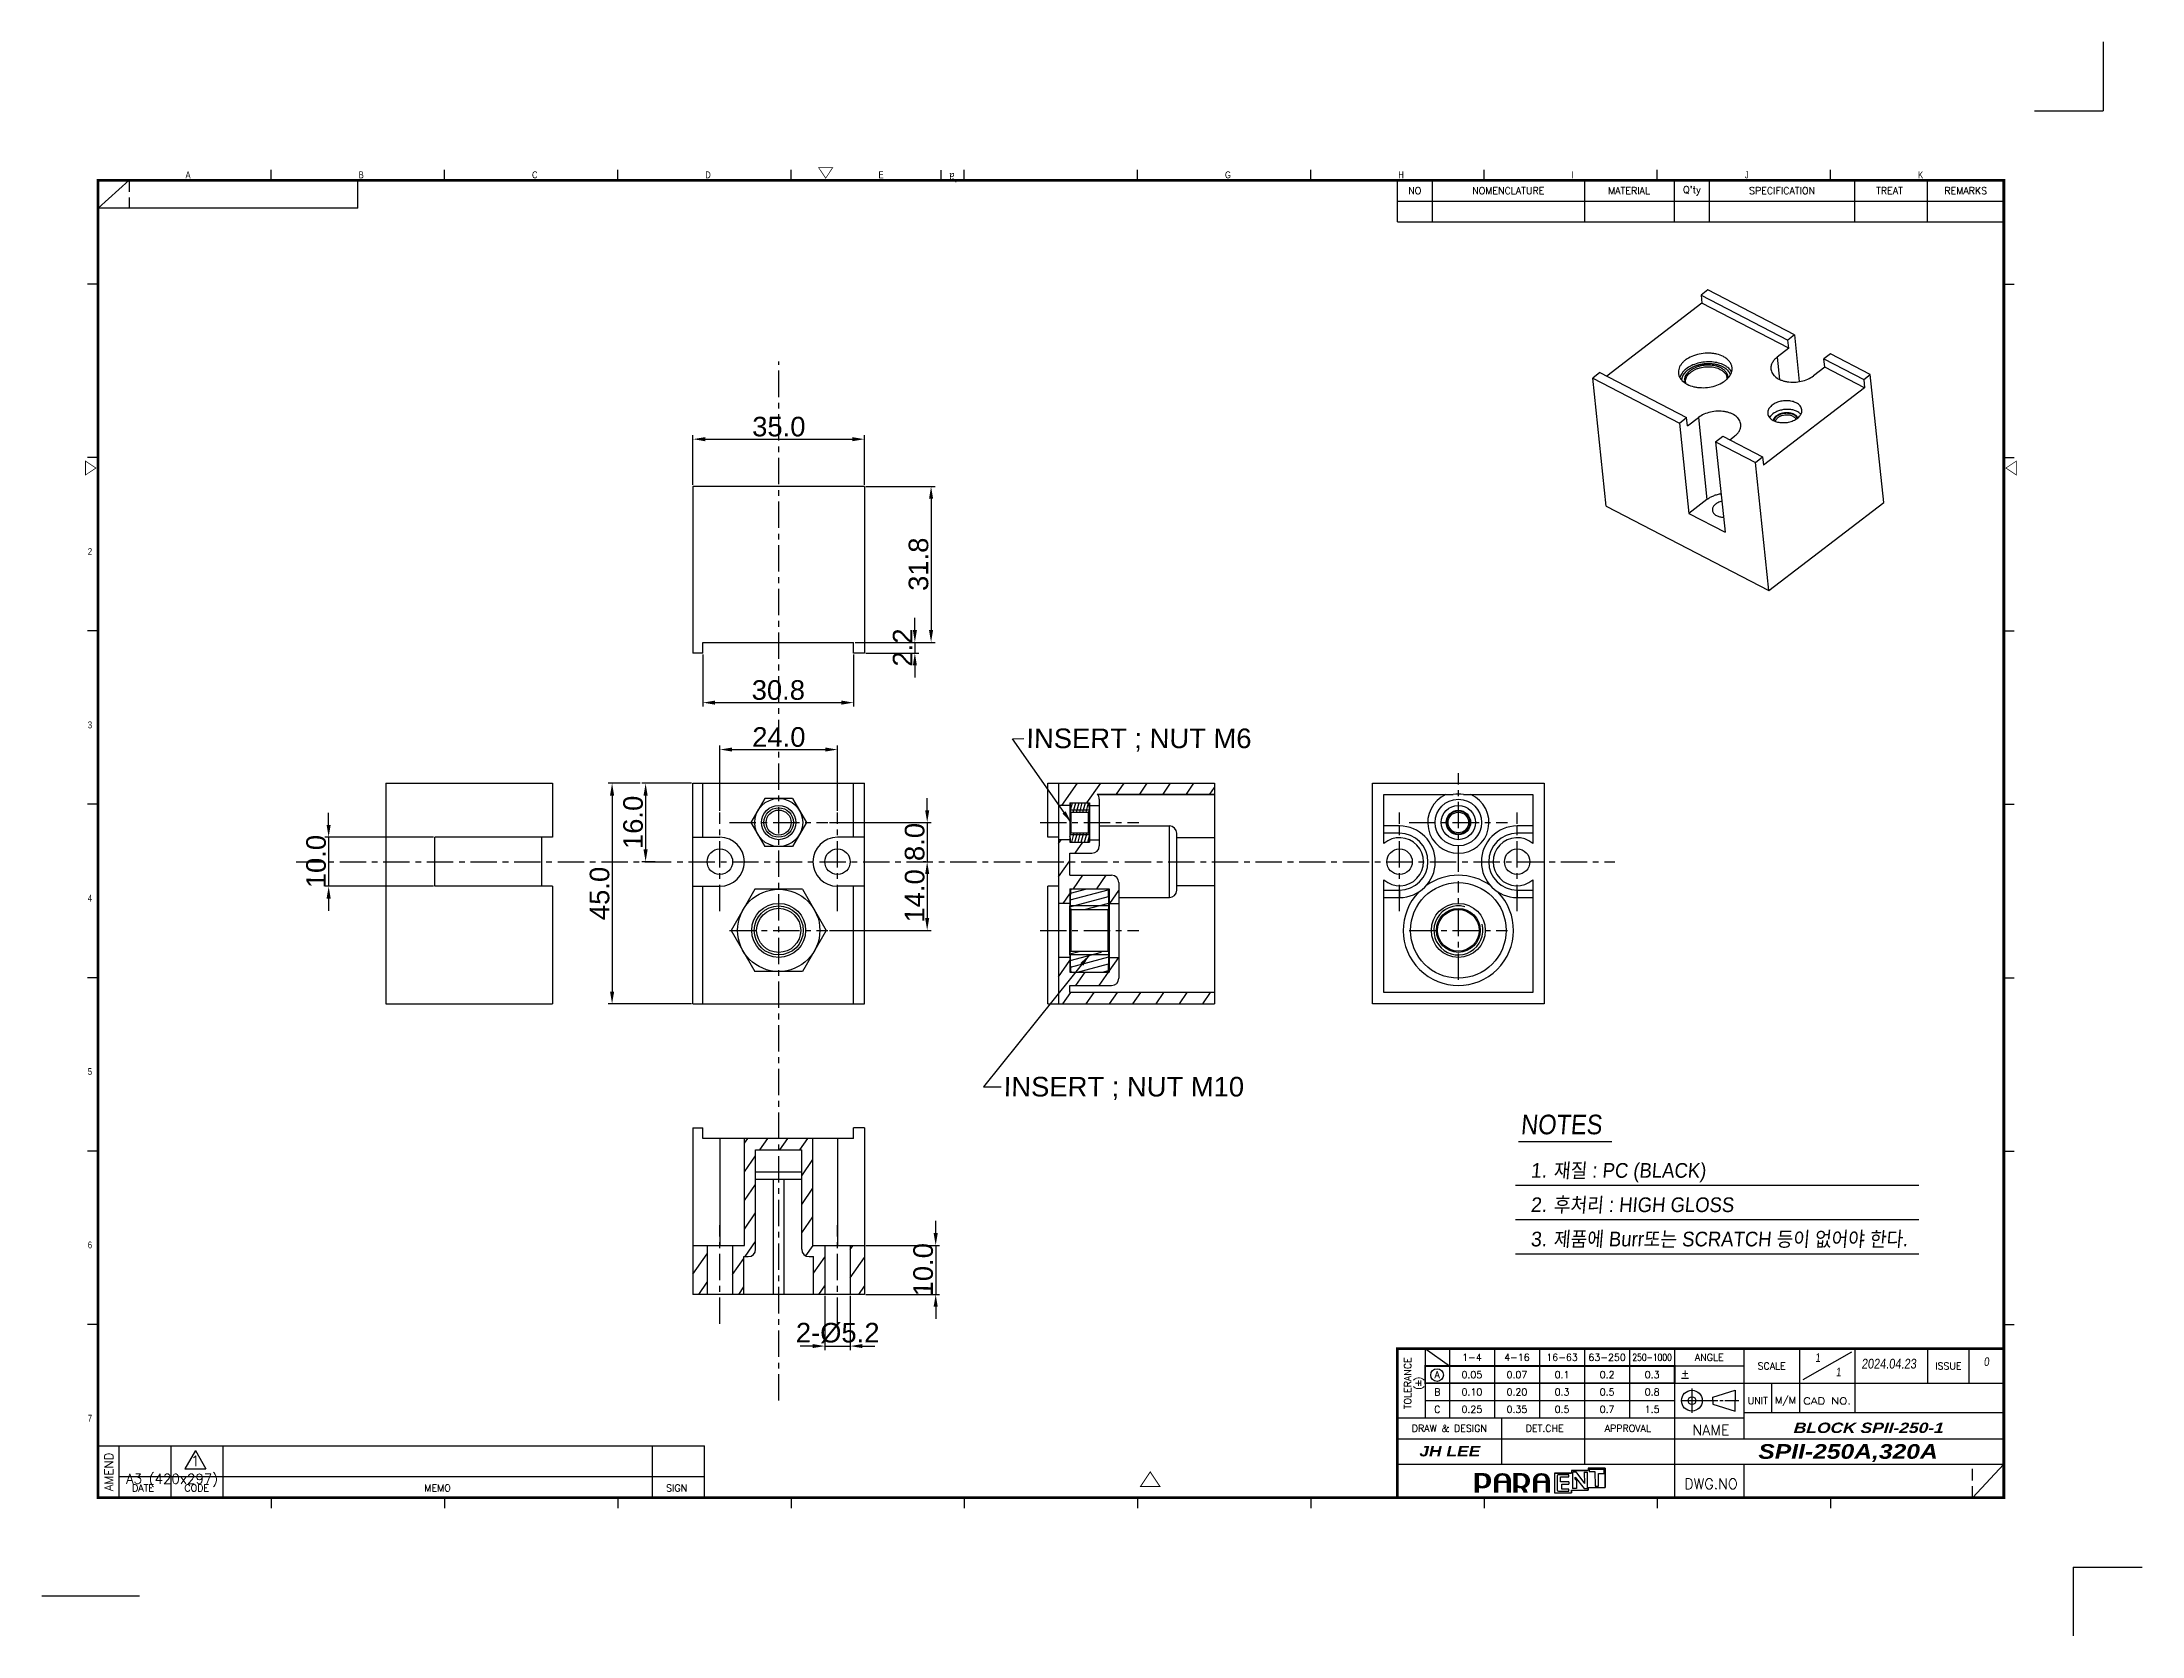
# Model space of a CAD drawing. Extents: x -425 to 6552, y -3049 to 3105.
# Drawn here: x 1785.3 to 2213.8, y -1936.2 to -1611.1 of the extents above; entities that cross this region are included whole.
import ezdxf
from ezdxf.enums import TextEntityAlignment as Align

# ---------------------------------------------------------------- set-up
doc = ezdxf.new("R2010")
doc.units = 0
doc.header["$PDMODE"] = 3
doc.header["$PDSIZE"] = 1.5
doc.linetypes.add('CENTER', pattern=[17.8, 10.75, -2.35, 2.35, -2.35])
doc.linetypes.add('HIDDEN', pattern=[3.525, 2.35, -1.175])
doc.layers.get('0').update_dxf_attribs({"linetype": 'CONTINUOUS'})
doc.layers.get('DEFPOINTS').update_dxf_attribs({"linetype": 'CONTINUOUS'})
for name, color, linetype in [('2', 2, 'CONTINUOUS'), ('3', 112, 'CENTER'), ('DIM', 1, 'CONTINUOUS')]:
    doc.layers.add(name, color=color, linetype=linetype)
doc.styles.add('A', font='GOTHIC.TTF')
doc.styles.add('HANGUL1', font='arial.ttf', dxfattribs={"width": 0.8, "oblique": 5, "height": 2.5})
doc.styles.add('N', font='arialbi.ttf', dxfattribs={"width": 0.8, "oblique": 5})
doc.styles.add('OMI-1', font='arial.ttf', dxfattribs={"oblique": 1})
doc.styles.add('SIM', font='simplex')
doc.styles.get("Standard").update_dxf_attribs({"font": 'gulim.ttc', "width": 0.8, "height": 2})
doc.dimstyles.new('1', dxfattribs={"dimtxt": 4, "dimasz": 2.5, "dimexe": 0.8, "dimexo": 0.3, "dimgap": 0.5, "dimtad": 1, "dimtoh": 1, "dimdec": 1, "dimzin": 0, "dimtxsty": 'OMI-1', "dimcen": 0, "dimclrd": 256, "dimclre": 256, "dimclrt": 256, "dimazin": 3, "dimtfac": 0.8, "dimtdec": 1, "dimtix": 1, "dimtmove": 0, "dimatfit": 3, "dimtolj": 1, "dimtzin": 0})

msp = doc.modelspace()

# ---------------------------------------------------------------- texts
at = {"width": 0.85}
for s, p in [('A', (1814.56, -1638.9)), ('B', (1849.92, -1638.9)), ('C', (1885.28, -1638.9)), ('D', (1920.63, -1638.9)), ('E', (1955.99, -1638.9)), ('G', (2026.7, -1638.9)), ('H', (2062.06, -1638.9)), ('I', (2097.42, -1638.9)), ('J', (2132.78, -1638.9)), ('K', (2168.13, -1638.9)), ('2', (1794.63, -1715.73)), ('3', (1794.63, -1751.09)), ('4', (1794.63, -1786.45)), ('5', (1794.63, -1821.8)), ('6', (1794.63, -1857.16)), ('7', (1794.63, -1892.52))]:
    msp.add_text(s, height=1.41, dxfattribs=at).set_placement(p)
at = {"oblique": 5, "width": 0.8}
msp.add_text("`a'", height=1.768, rotation=180, dxfattribs=at).set_placement((1972.15, -1637.83))
at = {"style": 'SIM'}
for s, height, p in [('NO', 1.414, (2065.42, -1641.45)), ('NOMENCLATURE', 1.4143, (2084.51, -1641.45)), ("Q'ty", 1.414, (2121.99, -1641.45)), ('SPECIFICATION', 1.4143, (2140.38, -1641.45)), ('TREAT', 1.414, (2162.3, -1641.45)), ('REMARKS', 1.414, (2177.86, -1641.45)), ('1-4', 1.414, (2077.09, -1879.38)), ('4-16', 1.414, (2086.28, -1879.38)), ('16-63', 1.414, (2095.48, -1879.38)), ('63-250', 1.414, (2104.67, -1879.38)), ('ANGLE', 1.414, (2125.53, -1879.38)), ('SCALE', 1.414, (2138.26, -1881.15)), ('ISSUE', 1.414, (2174.32, -1881.15)), ('A', 1.41, (2070.02, -1882.91)), ('0.05', 1.414, (2077.09, -1882.91)), ('0.07', 1.414, (2086.28, -1882.91)), ('0.1', 1.414, (2095.48, -1882.91)), ('0.2', 1.414, (2104.67, -1882.91)), ('0.3', 1.414, (2113.86, -1882.91)), ('C', 1.41, (2070.02, -1889.99)), ('B', 1.41, (2070.02, -1886.45)), ('0.10', 1.414, (2077.09, -1886.45)), ('0.25', 1.414, (2077.09, -1889.99)), ('0.20', 1.414, (2086.28, -1886.45)), ('0.35', 1.414, (2086.28, -1889.99)), ('0.3', 1.414, (2095.48, -1886.45)), ('0.5', 1.414, (2095.48, -1889.99)), ('0.5', 1.414, (2104.67, -1886.45)), ('0.7', 1.414, (2104.67, -1889.99)), ('0.8', 1.414, (2113.86, -1886.45)), ('1.5', 1.414, (2113.86, -1889.99)), ('UNIT', 1.414, (2135.43, -1888.22)), ('M/M', 1.414, (2141.09, -1888.22)), ('DRAW & DESIGN', 1.4143, (2072.49, -1893.88)), ('DET.CHE', 1.414, (2091.94, -1893.88)), ('APPROVAL', 1.414, (2108.91, -1893.88)), ('NAME', 2.121, (2125.88, -1894.23)), ('1', 2.12, (1816.58, -1900.52)), ('DATE', 1.414, (1805.9, -1906.05)), ('CODE', 1.414, (1816.86, -1906.05)), ('MEMO', 1.414, (1866.01, -1906.05)), ('SIGN', 1.414, (1914.8, -1906.05)), ('DWG.NO', 2.121, (2125.88, -1905.19))]:
    msp.add_text(s, height=height, dxfattribs=at).set_placement(p, align=Align.MIDDLE)
for s, height, p in [('MATERIAL', 1.414, (2109.16, -1642.11)), ('+', 1.41, (2120.58, -1883.27))]:
    msp.add_text(s, height=height, dxfattribs=at).set_placement(p, align=Align.CENTER)
at = {"oblique": 5}
for s, height, style, width, p in [('NOTES', 4, 'A', 0.9, (2087, -1833.89)), ('재질 : PC (BLACK)', 3, 'HANGUL1', 0.9, (2093.73, -1842.76)), ('후처리 : HIGH GLOSS', 3, 'HANGUL1', 0.9, (2093.73, -1849.76)), ('제품에 Burr또는 SCRATCH 등이 없어야 한다.', 3, 'HANGUL1', 0.9, (2093.73, -1856.76)), ('1', 1.77, 'OMI-1', 0.8, (2147.13, -1880.31)), ('1', 1.77, 'OMI-1', 0.8, (2151.34, -1883.26)), ('BLOCK SPII-250-1', 2.1214, 'N', 1.2, (2142.7, -1894.82))]:
    msp.add_text(s, height=height, dxfattribs=dict(at, style=style, width=width)).set_placement(p)
at = {"style": 'A', "oblique": 5}
for s, p in [('1.', (2089.03, -1842.76)), ('2.', (2089.03, -1849.76)), ('3.', (2089.03, -1856.76))]:
    msp.add_text(s, height=3, dxfattribs=at).set_placement(p)
at = {"style": 'SIM'}
for s, height, p in [('TOLERANCE', 1.414, (2064.71, -1884.68)), ('( )', 1.414, (2066.84, -1884.68)), ('-', 1.41, (2067.29, -1884.67)), ('AMEND', 1.768, (1799.8, -1902.75))]:
    msp.add_text(s, height=height, rotation=90, dxfattribs=at).set_placement(p, align=Align.CENTER)
at = {"style": 'SIM', "width": 0.8}
msp.add_text('250-1000', height=1.414, dxfattribs=at).set_placement((2113.86, -1879.38), align=Align.MIDDLE)
at = {"style": 'OMI-1', "oblique": 5, "width": 0.8}
for s, height, p in [('2024.04.23', 2, (2162.19, -1881.68)), ('0', 1.77, (2182.1, -1881.15))]:
    msp.add_text(s, height=height, dxfattribs=at).set_placement(p, align=Align.CENTER)
at = {"style": 'SIM'}
msp.add_text('+', height=1.41, rotation=90, dxfattribs=at).set_placement((2066.06, -1884.67), align=Align.MIDDLE)
at = {"style": 'SIM', "width": 1.123032}
msp.add_text('CAD NO.', height=1.414, dxfattribs=at).set_placement((2144.69, -1888.97), (2154.45, -1888.97), align=Align.FIT)
at = {"style": 'N', "width": 1.2}
for s, height, p in [('JH LEE', 2.121, (2066.35, -1899.59)), ('SPII-250A,320A', 3, (2135.54, -1900.08))]:
    msp.add_text(s, height=height, dxfattribs=at).set_placement(p)
at = {"style": 'SIM'}
msp.add_text('A3 (420x297)', height=2, dxfattribs=at).set_placement((1802.44, -1905.16))
at = {"layer": 'DIM', "char_height": 4, "attachment_point": 1, "style": 'OMI-1'}
for s, insert in [('INSERT ; NUT M6', (1986.14, -1751.13)), ('INSERT ; NUT M10', (1981.51, -1822.18))]:
    msp.add_mtext(s, dxfattribs=dict(at, insert=insert))

# ---------------------------------------------------------------- blocks, each defined once
blk = doc.blocks.new('L1')
at = {"const_width": 0.3}
blk.add_lwpolyline([(0, 10), (0, 5), (72, 5), (72, 10), (0, 10)], dxfattribs=at)
blk.add_circle((3.44, 7.38), 1.84)
blk = doc.blocks.new('*D6191')
at = {"layer": 'DEFPOINTS', "color": 0}
for p in [(1953.12, -1692.11), (1918.12, -1701.75), (1953.12, -1701.75)]:
    blk.add_point(p, dxfattribs=at)
at = {"layer": 'DIM'}
for p, q in [((1918.12, -1701.45), (1918.12, -1691.31)), ((1920.62, -1692.11), (1950.62, -1692.11)), ((1953.12, -1701.45), (1953.12, -1691.31))]:
    blk.add_line(p, q, dxfattribs=at)
for points in [[(1920.62, -1691.69), (1920.62, -1692.53), (1918.12, -1692.11)], [(1950.62, -1692.53), (1950.62, -1691.69), (1953.12, -1692.11)]]:
    blk.add_solid(points, dxfattribs=at)
at = {"layer": 'DIM', "insert": (1935.62, -1689.57), "char_height": 4, "attachment_point": 5, "style": 'OMI-1'}
blk.add_mtext('\\A1;35.0', dxfattribs=at)
blk = doc.blocks.new('*D6192')
at = {"layer": 'DEFPOINTS', "color": 0}
for p in [(1953.12, -1701.75), (1950.92, -1733.55), (1966.72, -1733.55)]:
    blk.add_point(p, dxfattribs=at)
at = {"layer": 'DIM'}
for p, q in [((1953.42, -1701.75), (1967.52, -1701.75)), ((1966.72, -1704.25), (1966.72, -1731.05)), ((1951.22, -1733.55), (1967.52, -1733.55))]:
    blk.add_line(p, q, dxfattribs=at)
for points in [[(1967.13, -1704.25), (1966.3, -1704.25), (1966.72, -1701.75)], [(1966.3, -1731.05), (1967.13, -1731.05), (1966.72, -1733.55)]]:
    blk.add_solid(points, dxfattribs=at)
at = {"layer": 'DIM', "insert": (1964.17, -1717.65), "char_height": 4, "attachment_point": 5, "rotation": 90, "style": 'OMI-1'}
blk.add_mtext('\\A1;31.8', dxfattribs=at)
blk = doc.blocks.new('*D6193')
at = {"layer": 'DEFPOINTS', "color": 0}
for p in [(1950.92, -1733.55), (1953.12, -1735.75), (1963.41, -1735.75)]:
    blk.add_point(p, dxfattribs=at)
at = {"layer": 'DIM'}
for p, q in [((1963.41, -1731.05), (1963.41, -1728.55)), ((1951.22, -1733.55), (1964.21, -1733.55)), ((1963.41, -1733.55), (1963.41, -1735.75)), ((1953.42, -1735.75), (1964.21, -1735.75)), ((1963.41, -1738.25), (1963.41, -1740.75))]:
    blk.add_line(p, q, dxfattribs=at)
for points in [[(1963, -1731.05), (1963.83, -1731.05), (1963.41, -1733.55)], [(1963.83, -1738.25), (1963, -1738.25), (1963.41, -1735.75)]]:
    blk.add_solid(points, dxfattribs=at)
at = {"layer": 'DIM', "insert": (1960.91, -1734.65), "char_height": 4, "attachment_point": 5, "rotation": 90, "style": 'OMI-1'}
blk.add_mtext('\\A1;2.2', dxfattribs=at)
blk = doc.blocks.new('*D6194')
at = {"layer": 'DEFPOINTS', "color": 0}
for p in [(1920.12, -1735.75), (1950.92, -1735.75), (1950.92, -1745.85)]:
    blk.add_point(p, dxfattribs=at)
at = {"layer": 'DIM'}
for p, q in [((1920.12, -1736.05), (1920.12, -1746.65)), ((1950.92, -1736.05), (1950.92, -1746.65)), ((1922.62, -1745.85), (1948.42, -1745.85))]:
    blk.add_line(p, q, dxfattribs=at)
for points in [[(1922.62, -1745.43), (1922.62, -1746.26), (1920.12, -1745.85)], [(1948.42, -1746.26), (1948.42, -1745.43), (1950.92, -1745.85)]]:
    blk.add_solid(points, dxfattribs=at)
at = {"layer": 'DIM', "insert": (1935.52, -1743.3), "char_height": 4, "attachment_point": 5, "style": 'OMI-1'}
blk.add_mtext('\\A1;30.8', dxfattribs=at)
blk = doc.blocks.new('*D6195')
at = {"layer": 'DEFPOINTS', "color": 0}
for p in [(1947.62, -1755.42), (1923.62, -1768.24), (1947.62, -1768.24)]:
    blk.add_point(p, dxfattribs=at)
at = {"layer": 'DIM'}
for p, q in [((1923.62, -1767.94), (1923.62, -1754.62)), ((1926.12, -1755.42), (1945.12, -1755.42)), ((1947.62, -1767.94), (1947.62, -1754.62))]:
    blk.add_line(p, q, dxfattribs=at)
for points in [[(1926.12, -1755), (1926.12, -1755.83), (1923.62, -1755.42)], [(1945.12, -1755.83), (1945.12, -1755), (1947.62, -1755.42)]]:
    blk.add_solid(points, dxfattribs=at)
at = {"layer": 'DIM', "insert": (1935.62, -1752.88), "char_height": 4, "attachment_point": 5, "style": 'OMI-1'}
blk.add_mtext('\\A1;24.0', dxfattribs=at)
blk = doc.blocks.new('*D6196')
at = {"layer": 'DEFPOINTS', "color": 0}
for p in [(1945.68, -1770.3), (1962.74, -1778.3), (1965.92, -1778.3)]:
    blk.add_point(p, dxfattribs=at)
at = {"layer": 'DIM'}
for p, q in [((1965.92, -1767.8), (1965.92, -1765.3)), ((1945.98, -1770.3), (1966.72, -1770.3)), ((1965.92, -1770.3), (1965.92, -1778.3)), ((1963.04, -1778.3), (1966.72, -1778.3)), ((1965.92, -1780.8), (1965.92, -1783.3))]:
    blk.add_line(p, q, dxfattribs=at)
for points in [[(1965.51, -1767.8), (1966.34, -1767.8), (1965.92, -1770.3)], [(1966.34, -1780.8), (1965.51, -1780.8), (1965.92, -1778.3)]]:
    blk.add_solid(points, dxfattribs=at)
at = {"layer": 'DIM', "insert": (1963.38, -1774.3), "char_height": 4, "attachment_point": 5, "rotation": 90, "style": 'OMI-1'}
blk.add_mtext('\\A1;8.0', dxfattribs=at)
blk = doc.blocks.new('*D6197')
at = {"layer": 'DEFPOINTS', "color": 0}
for p in [(1965.92, -1778.3), (1945.68, -1792.3), (1965.92, -1792.3)]:
    blk.add_point(p, dxfattribs=at)
at = {"layer": 'DIM'}
for p, q in [((1965.62, -1778.3), (1965.12, -1778.3)), ((1965.92, -1780.8), (1965.92, -1789.8)), ((1945.98, -1792.3), (1966.72, -1792.3))]:
    blk.add_line(p, q, dxfattribs=at)
for points in [[(1966.34, -1780.8), (1965.51, -1780.8), (1965.92, -1778.3)], [(1965.51, -1789.8), (1966.34, -1789.8), (1965.92, -1792.3)]]:
    blk.add_solid(points, dxfattribs=at)
at = {"layer": 'DIM', "insert": (1963.38, -1785.3), "char_height": 4, "attachment_point": 5, "rotation": 90, "style": 'OMI-1'}
blk.add_mtext('\\A1;14.0', dxfattribs=at)
blk = doc.blocks.new('*D6198')
at = {"layer": 'DEFPOINTS', "color": 0}
for p in [(1918.12, -1762.3), (1908.46, -1778.3), (1910.7, -1778.3)]:
    blk.add_point(p, dxfattribs=at)
at = {"layer": 'DIM'}
for p, q in [((1917.82, -1762.3), (1907.66, -1762.3)), ((1908.46, -1764.8), (1908.46, -1775.8)), ((1910.4, -1778.3), (1907.66, -1778.3))]:
    blk.add_line(p, q, dxfattribs=at)
for points in [[(1908.88, -1764.8), (1908.04, -1764.8), (1908.46, -1762.3)], [(1908.04, -1775.8), (1908.88, -1775.8), (1908.46, -1778.3)]]:
    blk.add_solid(points, dxfattribs=at)
at = {"layer": 'DIM', "insert": (1905.92, -1770.3), "char_height": 4, "attachment_point": 5, "rotation": 90, "style": 'OMI-1'}
blk.add_mtext('\\A1;16.0', dxfattribs=at)
blk = doc.blocks.new('*D6199')
at = {"layer": 'DEFPOINTS', "color": 0}
for p in [(1907.66, -1762.3), (1901.62, -1807.3), (1918.12, -1807.3)]:
    blk.add_point(p, dxfattribs=at)
at = {"layer": 'DIM'}
for p, q in [((1907.36, -1762.3), (1900.82, -1762.3)), ((1901.62, -1764.8), (1901.62, -1804.8)), ((1917.82, -1807.3), (1900.82, -1807.3))]:
    blk.add_line(p, q, dxfattribs=at)
for points in [[(1902.04, -1764.8), (1901.2, -1764.8), (1901.62, -1762.3)], [(1901.2, -1804.8), (1902.04, -1804.8), (1901.62, -1807.3)]]:
    blk.add_solid(points, dxfattribs=at)
at = {"layer": 'DIM', "insert": (1899.08, -1784.8), "char_height": 4, "attachment_point": 5, "rotation": 90, "style": 'OMI-1'}
blk.add_mtext('\\A1;45.0', dxfattribs=at)
blk = doc.blocks.new('*D6508')
at = {"layer": 'DEFPOINTS', "color": 0}
for p in [(1953.12, -1856.55), (1953.12, -1866.55), (1967.66, -1866.55)]:
    blk.add_point(p, dxfattribs=at)
at = {"layer": 'DIM'}
for p, q in [((1967.66, -1854.05), (1967.66, -1851.55)), ((1953.42, -1856.55), (1968.46, -1856.55)), ((1967.66, -1856.55), (1967.66, -1866.55)), ((1953.42, -1866.55), (1968.46, -1866.55)), ((1967.66, -1869.05), (1967.66, -1871.55))]:
    blk.add_line(p, q, dxfattribs=at)
for points in [[(1967.24, -1854.05), (1968.08, -1854.05), (1967.66, -1856.55)], [(1968.08, -1869.05), (1967.24, -1869.05), (1967.66, -1866.55)]]:
    blk.add_solid(points, dxfattribs=at)
at = {"layer": 'DIM', "insert": (1965.12, -1861.55), "char_height": 4, "attachment_point": 5, "rotation": 90, "style": 'OMI-1'}
blk.add_mtext('\\A1;10.0', dxfattribs=at)
blk = doc.blocks.new('*D6509')
at = {"layer": 'DEFPOINTS', "color": 0}
for p in [(1945.02, -1866.55), (1950.22, -1866.55), (1950.22, -1877.09)]:
    blk.add_point(p, dxfattribs=at)
at = {"layer": 'DIM'}
for p, q in [((1945.02, -1866.85), (1945.02, -1877.89)), ((1950.22, -1866.85), (1950.22, -1877.89)), ((1942.52, -1877.09), (1940.02, -1877.09)), ((1945.02, -1877.09), (1950.22, -1877.09)), ((1952.72, -1877.09), (1955.22, -1877.09))]:
    blk.add_line(p, q, dxfattribs=at)
for points in [[(1942.52, -1877.5), (1942.52, -1876.67), (1945.02, -1877.09)], [(1952.72, -1876.67), (1952.72, -1877.5), (1950.22, -1877.09)]]:
    blk.add_solid(points, dxfattribs=at)
at = {"layer": 'DIM', "insert": (1947.62, -1874.43), "char_height": 4, "attachment_point": 5, "style": 'OMI-1'}
blk.add_mtext('\\A1;\\A1;2-%%C5.2', dxfattribs=at)
blk = doc.blocks.new('*D6510')
at = {"layer": 'DEFPOINTS', "color": 0}
for p in [(1865.47, -1773.3), (1843.78, -1783.3), (1865.47, -1783.3)]:
    blk.add_point(p, dxfattribs=at)
at = {"layer": 'DIM'}
for p, q in [((1843.78, -1770.8), (1843.78, -1768.3)), ((1865.17, -1773.3), (1842.98, -1773.3)), ((1843.78, -1773.3), (1843.78, -1783.3)), ((1865.17, -1783.3), (1842.98, -1783.3)), ((1843.78, -1785.8), (1843.78, -1788.3))]:
    blk.add_line(p, q, dxfattribs=at)
for points in [[(1843.36, -1770.8), (1844.19, -1770.8), (1843.78, -1773.3)], [(1844.19, -1785.8), (1843.36, -1785.8), (1843.78, -1783.3)]]:
    blk.add_solid(points, dxfattribs=at)
at = {"layer": 'DIM', "insert": (1841.23, -1778.3), "char_height": 4, "attachment_point": 5, "rotation": 90, "style": 'OMI-1'}
blk.add_mtext('\\A1;10.0', dxfattribs=at)

# ---------------------------------------------------------------- dimensions: what is measured, and where the dimension line sits
at = {"layer": 'DIM'}
for base, p1, p2, picture, middle in [((1953.12, -1692.11), (1918.12, -1701.75), (1953.12, -1701.75), '*D6191', (1935.62, -1689.57)), ((1950.92, -1745.85), (1920.12, -1735.75), (1950.92, -1735.75), '*D6194', (1935.52, -1743.3)), ((1947.62, -1755.42), (1923.62, -1768.24), (1947.62, -1768.24), '*D6195', (1935.62, -1752.88))]:
    dim = msp.add_linear_dim(base=base, p1=p1, p2=p2, dimstyle='1', dxfattribs=at)
    dim.commit()
    dim.dimension.update_dxf_attribs({"geometry": picture, "text_midpoint": middle})
for base, p1, p2, picture, middle in [((1966.72, -1733.55), (1953.12, -1701.75), (1950.92, -1733.55), '*D6192', (1964.17, -1717.65)), ((1963.41, -1735.75), (1950.92, -1733.55), (1953.12, -1735.75), '*D6193', (1960.91, -1734.65)), ((1901.62, -1807.3), (1907.66, -1762.3), (1918.12, -1807.3), '*D6199', (1899.08, -1784.8)), ((1908.46, -1778.3), (1918.12, -1762.3), (1910.7, -1778.3), '*D6198', (1905.92, -1770.3)), ((1965.92, -1778.3), (1945.68, -1770.3), (1962.74, -1778.3), '*D6196', (1963.38, -1774.3)), ((1843.78, -1783.3), (1865.47, -1773.3), (1865.47, -1783.3), '*D6510', (1841.23, -1778.3)), ((1965.92, -1792.3), (1965.92, -1778.3), (1945.68, -1792.3), '*D6197', (1963.38, -1785.3)), ((1967.66, -1866.55), (1953.12, -1856.55), (1953.12, -1866.55), '*D6508', (1965.12, -1861.55))]:
    dim = msp.add_linear_dim(base=base, p1=p1, p2=p2, angle=90, dimstyle='1', dxfattribs=at)
    dim.commit()
    dim.dimension.update_dxf_attribs({"geometry": picture, "text_midpoint": middle})
dim = msp.add_linear_dim(base=(1950.22, -1877.09), p1=(1945.02, -1866.55), p2=(1950.22, -1866.55), text='\\A1;2-%%C<>', dimstyle='1', override={"dimtxsty": 'OMI-1'}, dxfattribs=at)
dim.commit()
dim.dimension.update_dxf_attribs({"geometry": '*D6509', "text_midpoint": (1947.62, -1874.43)})

# ---------------------------------------------------------------- hatches: boundary and pattern name
at = {"linetype": 'CONTINUOUS'}
h = msp.add_hatch(dxfattribs=at)
h.set_pattern_fill('ANSI31', color=2, angle=170, style=0, pattern_type=2)
h.set_pattern_definition([(55, (1956.541, -1792.2977), (-3.19215, 2.23517), [])])
edge = h.paths.add_edge_path()
edge.add_line((2024.54, -1807.3), (2024.54, -1805))
edge.add_line((2024.54, -1805), (1995.04, -1805))
edge.add_line((1995.04, -1805), (1995.04, -1803.55))
edge.add_line((1995.04, -1803.55), (2003.54, -1803.55))
edge.add_arc((2003.54, -1802.05), 1.5, 270, 360, ccw=False)
edge.add_line((2005.04, -1797.8), (2005.04, -1802.05))
edge.add_line((2003.04, -1797.8), (2005.04, -1797.8))
edge.add_line((2003.04, -1797.8), (2003.04, -1800.8))
edge.add_line((1995.04, -1800.8), (2003.04, -1800.8))
edge.add_line((1995.04, -1800.8), (1995.04, -1797.8))
edge.add_line((1995.04, -1797.8), (1992.74, -1797.8))
edge.add_line((1992.74, -1807.3), (1992.74, -1797.8))
edge.add_line((2024.54, -1807.3), (1992.74, -1807.3))
edge = h.paths.add_edge_path()
edge.add_line((2024.54, -1764.5), (2024.54, -1762.3))
edge.add_line((2024.54, -1762.3), (1992.74, -1762.3))
edge.add_line((1992.74, -1766.8), (1992.74, -1762.3))
edge.add_line((1995.04, -1766.8), (1992.74, -1766.8))
edge.add_line((1995.04, -1766.8), (1995.04, -1766.3))
edge.add_line((1995.04, -1766.3), (1999.04, -1766.3))
edge.add_line((1999.04, -1766.3), (1999.04, -1766.8))
edge.add_line((1999.04, -1766.8), (2001.04, -1766.8))
edge.add_line((2001.04, -1765.55), (2001.04, -1766.8))
edge.add_arc((1999.54, -1765.55), 1.5, 0.0004, 44.427, ccw=False)
edge.add_line((2000.61, -1764.5), (2024.54, -1764.5))
edge = h.paths.add_edge_path()
edge.add_line((1992.74, -1786.8), (1992.74, -1773.8))
edge.add_line((1995.04, -1786.8), (1992.74, -1786.8))
edge.add_line((1995.04, -1786.8), (1995.04, -1783.8))
edge.add_line((1995.04, -1783.8), (2003.04, -1783.8))
edge.add_line((2003.04, -1783.8), (2003.04, -1786.8))
edge.add_line((2003.04, -1786.8), (2005.04, -1786.8))
edge.add_line((2005.04, -1782.55), (2005.04, -1786.8))
edge.add_arc((2003.54, -1782.55), 1.5, 360, 90, ccw=False)
edge.add_line((1995.04, -1781.05), (2003.54, -1781.05))
edge.add_line((1995.04, -1781.05), (1995.04, -1776.55))
edge.add_line((1995.04, -1776.55), (1999.54, -1776.55))
edge.add_arc((1999.54, -1775.05), 1.5, 270, 0, ccw=False)
edge.add_line((2001.04, -1773.8), (2001.04, -1775.05))
edge.add_line((1999.04, -1773.8), (2001.04, -1773.8))
edge.add_line((1999.04, -1773.8), (1999.04, -1774.3))
edge.add_line((1995.04, -1774.3), (1999.04, -1774.3))
edge.add_line((1995.04, -1774.3), (1995.04, -1773.8))
edge.add_line((1995.04, -1773.8), (1992.74, -1773.8))
h = msp.add_hatch(dxfattribs=at)
h.set_pattern_fill('ANSI31', color=2, angle=330, style=0, pattern_type=2)
h.set_pattern_definition([(255, (1956.5409, -1792.29767), (0.610997, -0.163716), [])])
edge = h.paths.add_edge_path()
edge.add_line((1995.04, -1767.8), (1995.04, -1767.95))
edge.add_line((1995.29, -1768.2), (1995.04, -1767.95))
edge.add_line((1995.29, -1768.2), (1998.79, -1768.2))
edge.add_line((1998.79, -1768.2), (1999.04, -1767.95))
edge.add_line((1999.04, -1767.8), (1999.04, -1767.95))
edge.add_arc((1989.94, -1767.8), 9.1, 360, 9.4838, ccw=False)
edge.add_line((1995.17, -1766.3), (1998.92, -1766.3))
edge.add_arc((2004.14, -1767.8), 9.1, 170.5162, 180, ccw=False)
edge = h.paths.add_edge_path()
edge.add_line((1995.04, -1772.65), (1995.04, -1772.8))
edge.add_arc((2004.14, -1772.8), 9.1, 180, 189.4838, ccw=False)
edge.add_line((1995.17, -1774.3), (1998.92, -1774.3))
edge.add_arc((1989.94, -1772.8), 9.1, 350.5162, 360, ccw=False)
edge.add_line((1999.04, -1772.65), (1999.04, -1772.8))
edge.add_line((1998.79, -1772.4), (1999.04, -1772.65))
edge.add_line((1995.29, -1772.4), (1998.79, -1772.4))
edge.add_line((1995.29, -1772.4), (1995.04, -1772.65))
h = msp.add_hatch(dxfattribs=at)
h.set_pattern_fill('ANSI31', color=2, angle=210, style=0, pattern_type=2)
h.set_pattern_definition([(15, (1956.5409, -1792.2977), (-0.343616, 1.282394), [])])
edge = h.paths.add_edge_path()
edge.add_line((1995.21, -1783.8), (2002.87, -1783.8))
edge.add_arc((2102.18, -1789.8), 107.14, 176.7897, 178.9402, ccw=False)
edge.add_line((1995.29, -1788.05), (1995.06, -1787.82))
edge.add_line((1995.29, -1788.05), (2002.79, -1788.05))
edge.add_line((2002.79, -1788.05), (2003.02, -1787.82))
edge.add_arc((1895.9, -1789.8), 107.14, 1.0598, 3.2103, ccw=False)
edge = h.paths.add_edge_path()
edge.add_line((1995.21, -1800.8), (2002.87, -1800.8))
edge.add_arc((1895.9, -1794.8), 107.14, 356.7897, 358.9402, ccw=False)
edge.add_line((2002.79, -1796.55), (2003.02, -1796.78))
edge.add_line((1995.29, -1796.55), (2002.79, -1796.55))
edge.add_line((1995.29, -1796.55), (1995.06, -1796.78))
edge.add_arc((2102.18, -1794.8), 107.14, 181.0598, 183.2103, ccw=False)
h = msp.add_hatch(dxfattribs=at)
h.set_pattern_fill('ANSI31', color=2, angle=10, style=0, pattern_type=2)
h.set_pattern_definition([(55, (1935.6196, -1866.5506), (-2.73952, 1.91823), [])])
edge = h.paths.add_edge_path()
edge.add_line((1918.12, -1866.55), (1921.02, -1866.55))
edge.add_line((1918.12, -1866.55), (1918.12, -1856.55))
edge.add_line((1918.12, -1856.55), (1921.02, -1856.55))
edge.add_line((1921.02, -1856.55), (1921.02, -1866.55))
edge = h.paths.add_edge_path()
edge.add_line((1926.22, -1866.55), (1928.52, -1866.55))
edge.add_line((1926.22, -1856.55), (1926.22, -1866.55))
edge.add_line((1926.22, -1856.55), (1928.62, -1856.55))
edge.add_line((1928.62, -1856.55), (1928.62, -1834.75))
edge.add_line((1928.62, -1834.75), (1942.62, -1834.75))
edge.add_line((1942.62, -1856.55), (1942.62, -1834.75))
edge.add_line((1942.62, -1856.55), (1945.02, -1856.55))
edge.add_line((1945.02, -1856.55), (1945.02, -1866.55))
edge.add_line((1942.72, -1866.55), (1945.02, -1866.55))
edge.add_line((1942.72, -1866.55), (1942.72, -1858.85))
edge.add_line((1941.82, -1858.85), (1942.72, -1858.85))
edge.add_arc((1941.82, -1857.35), 1.5, 180, 270)
edge.add_line((1940.32, -1857.35), (1940.32, -1837.05))
edge.add_line((1930.92, -1837.05), (1940.32, -1837.05))
edge.add_line((1930.92, -1857.35), (1930.92, -1837.05))
edge.add_arc((1929.42, -1857.35), 1.5, 270, 0)
edge.add_line((1928.52, -1858.85), (1929.42, -1858.85))
edge.add_line((1928.52, -1866.55), (1928.52, -1858.85))
edge = h.paths.add_edge_path()
edge.add_line((1950.22, -1866.55), (1953.12, -1866.55))
edge.add_line((1950.22, -1856.55), (1950.22, -1866.55))
edge.add_line((1950.22, -1856.55), (1953.12, -1856.55))
edge.add_line((1953.12, -1866.55), (1953.12, -1856.55))
h = msp.add_hatch(color=256)
edge = h.paths.add_edge_path()
edge.add_spline(control_points=[(2079.87, -1905.33), (2079.72, -1905.5), (2079.5, -1905.61), (2079.16, -1905.61), (2079.08, -1905.61), (2078.96, -1905.6), (2078.82, -1905.57), (2078.67, -1905.54), (2078.59, -1905.46), (2078.56, -1905.43), (2078.56, -1905.37), (2078.56, -1903.64), (2078.56, -1903.54), (2078.65, -1903.54), (2079.2, -1903.54), (2079.2, -1903.54), (2079.51, -1903.54), (2079.72, -1903.63), (2079.87, -1903.8), (2080.02, -1903.98), (2080.07, -1904.27), (2080.07, -1904.53), (2080.07, -1904.8), (2080.02, -1905.16), (2079.87, -1905.33)], knot_values=[0, 0, 0, 0, 1, 1, 1, 2, 2, 2, 3, 3, 3, 4, 4, 4, 5, 5, 5, 6, 6, 6, 7, 7, 7, 8, 8, 8, 8], degree=3, periodic=0)
edge = h.paths.add_edge_path(flags=16)
edge.add_spline(control_points=[(2079.22, -1903), (2079.22, -1903), (2077.76, -1903), (2077.76, -1903), (2077.76, -1903), (2077.62, -1903), (2077.62, -1903), (2077.62, -1903), (2077.62, -1907), (2077.62, -1907), (2077.62, -1907), (2078.56, -1907), (2078.56, -1907), (2078.56, -1907), (2078.56, -1906.16), (2078.56, -1906.03), (2078.65, -1906.06), (2078.77, -1906.13), (2079.2, -1906.14), (2079.65, -1906.15), (2080.3, -1906), (2080.59, -1905.65), (2080.87, -1905.31), (2081.01, -1904.94), (2081.01, -1904.54), (2081.01, -1904.07), (2080.85, -1903.68), (2080.53, -1903.36), (2080.22, -1903.05), (2079.78, -1903), (2079.22, -1903)], knot_values=[0, 0, 0, 0, 1, 1, 1, 2, 2, 2, 3, 3, 3, 4, 4, 4, 5, 5, 5, 6, 6, 6, 7, 7, 7, 8, 8, 8, 9, 9, 9, 10, 10, 10, 10], degree=3, periodic=0)
h = msp.add_hatch(color=256)
edge = h.paths.add_edge_path()
edge.add_spline(control_points=[(2084.17, -1904.51), (2084.07, -1904.51), (2082.48, -1904.51), (2082.47, -1904.51), (2082.47, -1904.51), (2082.47, -1904.5), (2082.47, -1904.5), (2082.47, -1904.28), (2082.53, -1903.9), (2082.66, -1903.74), (2082.79, -1903.6), (2083.01, -1903.48), (2083.31, -1903.48), (2083.6, -1903.48), (2083.8, -1903.57), (2083.95, -1903.72), (2084.09, -1903.86), (2084.17, -1904.28), (2084.17, -1904.5), (2084.17, -1904.5), (2084.17, -1904.51), (2084.17, -1904.51)], knot_values=[0, 0, 0, 0, 1, 1, 1, 2, 2, 2, 3, 3, 3, 4, 4, 4, 5, 5, 5, 6, 6, 6, 7, 7, 7, 7], degree=3, periodic=0)
edge = h.paths.add_edge_path(flags=16)
edge.add_spline(control_points=[(2083.31, -1903), (2082.67, -1903), (2082.27, -1903.16), (2082, -1903.48), (2081.73, -1903.8), (2081.59, -1904.07), (2081.59, -1904.44), (2081.59, -1904.44), (2081.59, -1907), (2081.59, -1907), (2081.59, -1907), (2082.47, -1907), (2082.47, -1907), (2082.47, -1907), (2082.47, -1905.8), (2082.47, -1905.02), (2082.48, -1905.02), (2084.07, -1905.02), (2084.17, -1905.02), (2084.17, -1905.12), (2084.17, -1907), (2084.17, -1907), (2084.17, -1907), (2085.05, -1907), (2085.05, -1907), (2085.05, -1907), (2085.05, -1904.44), (2085.05, -1904.44), (2085.05, -1904.07), (2084.91, -1903.8), (2084.64, -1903.48), (2084.37, -1903.16), (2083.94, -1903), (2083.31, -1903)], knot_values=[0, 0, 0, 0, 1, 1, 1, 2, 2, 2, 3, 3, 3, 4, 4, 4, 5, 5, 5, 6, 6, 6, 7, 7, 7, 8, 8, 8, 9, 9, 9, 10, 10, 10, 11, 11, 11, 11], degree=3, periodic=0)
h = msp.add_hatch(color=256)
edge = h.paths.add_edge_path()
edge.add_spline(control_points=[(2087.78, -1905.37), (2087.6, -1905.54), (2087.38, -1905.63), (2087.07, -1905.63), (2086.98, -1905.63), (2086.87, -1905.61), (2086.77, -1905.58), (2086.67, -1905.54), (2086.48, -1905.44), (2086.45, -1905.42), (2086.45, -1905.36), (2086.45, -1903.61), (2086.45, -1903.51), (2086.55, -1903.51), (2087.15, -1903.51), (2087.15, -1903.51), (2087.43, -1903.51), (2087.59, -1903.65), (2087.77, -1903.83), (2087.94, -1904.01), (2088.03, -1904.31), (2088.03, -1904.55), (2088.03, -1904.82), (2087.97, -1905.2), (2087.78, -1905.37)], knot_values=[0, 0, 0, 0, 1, 1, 1, 2, 2, 2, 3, 3, 3, 4, 4, 4, 5, 5, 5, 6, 6, 6, 7, 7, 7, 8, 8, 8, 8], degree=3, periodic=0)
edge = h.paths.add_edge_path(flags=16)
edge.add_spline(control_points=[(2087.18, -1903), (2087.18, -1903), (2085.71, -1903), (2085.71, -1903), (2085.71, -1903), (2085.57, -1903), (2085.57, -1903), (2085.57, -1903), (2085.57, -1907), (2085.57, -1907), (2085.57, -1907), (2086.45, -1907), (2086.45, -1907), (2086.45, -1907), (2086.45, -1906.13), (2086.45, -1906), (2086.55, -1906.03), (2086.65, -1906.05), (2086.73, -1906.07), (2086.73, -1906.07), (2087.01, -1906.11), (2087.08, -1906.11), (2087.22, -1906.21), (2087.34, -1906.41), (2087.43, -1906.55), (2087.52, -1906.69), (2087.63, -1907), (2087.63, -1907), (2087.63, -1907), (2088.47, -1907), (2088.47, -1907), (2088.47, -1907), (2088.36, -1906.53), (2088.24, -1906.34), (2088.17, -1906.23), (2088.07, -1906.12), (2087.94, -1906.01), (2088.2, -1905.9), (2088.45, -1905.74), (2088.62, -1905.54), (2088.85, -1905.26), (2088.94, -1904.93), (2088.94, -1904.56), (2088.94, -1904.06), (2088.8, -1903.76), (2088.48, -1903.45), (2088.15, -1903.15), (2087.72, -1903), (2087.18, -1903)], knot_values=[0, 0, 0, 0, 1, 1, 1, 2, 2, 2, 3, 3, 3, 4, 4, 4, 5, 5, 5, 6, 6, 6, 7, 7, 7, 8, 8, 8, 9, 9, 9, 10, 10, 10, 11, 11, 11, 12, 12, 12, 13, 13, 13, 14, 14, 14, 15, 15, 15, 16, 16, 16, 16], degree=3, periodic=0)
h = msp.add_hatch(color=256)
edge = h.paths.add_edge_path()
edge.add_spline(control_points=[(2092.13, -1904.51), (2092.02, -1904.51), (2090.43, -1904.51), (2090.42, -1904.51), (2090.42, -1904.51), (2090.42, -1904.5), (2090.42, -1904.5), (2090.42, -1904.28), (2090.48, -1903.9), (2090.62, -1903.74), (2090.74, -1903.6), (2090.97, -1903.48), (2091.26, -1903.48), (2091.55, -1903.48), (2091.76, -1903.57), (2091.9, -1903.72), (2092.05, -1903.86), (2092.13, -1904.28), (2092.13, -1904.5), (2092.13, -1904.5), (2092.13, -1904.51), (2092.13, -1904.51)], knot_values=[0, 0, 0, 0, 1, 1, 1, 2, 2, 2, 3, 3, 3, 4, 4, 4, 5, 5, 5, 6, 6, 6, 7, 7, 7, 7], degree=3, periodic=0)
edge = h.paths.add_edge_path(flags=16)
edge.add_spline(control_points=[(2091.26, -1903), (2090.63, -1903), (2090.22, -1903.16), (2089.95, -1903.48), (2089.68, -1903.8), (2089.55, -1904.07), (2089.55, -1904.44), (2089.55, -1904.44), (2089.55, -1907), (2089.55, -1907), (2089.55, -1907), (2090.42, -1907), (2090.42, -1907), (2090.42, -1907), (2090.42, -1905.8), (2090.42, -1905.02), (2090.43, -1905.02), (2092.02, -1905.02), (2092.13, -1905.02), (2092.13, -1905.12), (2092.13, -1907), (2092.13, -1907), (2092.13, -1907), (2093, -1907), (2093, -1907), (2093, -1907), (2093, -1904.44), (2093, -1904.44), (2093, -1904.07), (2092.87, -1903.8), (2092.6, -1903.48), (2092.33, -1903.16), (2091.9, -1903), (2091.26, -1903)], knot_values=[0, 0, 0, 0, 1, 1, 1, 2, 2, 2, 3, 3, 3, 4, 4, 4, 5, 5, 5, 6, 6, 6, 7, 7, 7, 8, 8, 8, 9, 9, 9, 10, 10, 10, 11, 11, 11, 11], degree=3, periodic=0)

# ---------------------------------------------------------------- linework, layer by layer
for p, q in [((2205.94, -1611.1), (2205.94, -1625.16)), ((2191.88, -1625.16), (2205.94, -1625.16)), ((1796.71, -1644.96), (1803.07, -1639.3)), ((1832.06, -1639.3), (1832.06, -1637.18)), ((1849.74, -1644.96), (1849.74, -1639.3)), ((1867.42, -1639.3), (1867.42, -1637.18)), ((1902.78, -1639.3), (1902.78, -1637.18)), ((1938.14, -1639.3), (1938.14, -1637.18)), ((1968.73, -1637.24), (1968.73, -1638.47)), ((1968.73, -1638.47), (1968.73, -1639.54)), ((1973.49, -1639.3), (1973.49, -1637.18)), ((2008.85, -1639.3), (2008.85, -1637.18)), ((2044.21, -1639.3), (2044.21, -1637.18)), ((2061.89, -1647.79), (2061.89, -1639.3)), ((2068.96, -1639.3), (2068.96, -1647.79)), ((2079.56, -1639.3), (2079.56, -1637.18)), ((2100.07, -1639.3), (2100.07, -1647.79)), ((2114.92, -1639.3), (2114.92, -1637.18)), ((2118.46, -1647.79), (2118.46, -1639.3)), ((2125.53, -1639.3), (2125.53, -1647.79)), ((2150.28, -1639.3), (2150.28, -1637.18)), ((2155.23, -1647.79), (2155.23, -1639.3)), ((2170.08, -1647.79), (2170.08, -1639.3)), ((1849.74, -1644.96), (1796.71, -1644.96)), ((2061.89, -1643.55), (2185.64, -1643.55)), ((2061.89, -1647.79), (2185.64, -1647.79)), ((1796.71, -1660.52), (1794.59, -1660.52)), ((2185.64, -1660.52), (2187.76, -1660.52)), ((1796.71, -1695.88), (1794.59, -1695.88)), ((2185.64, -1695.88), (2187.76, -1695.88)), ((1796.71, -1731.23), (1794.59, -1731.23)), ((2185.64, -1731.23), (2187.76, -1731.23)), ((1796.71, -1766.59), (1794.59, -1766.59)), ((2185.64, -1766.59), (2187.76, -1766.59)), ((1796.71, -1801.95), (1794.59, -1801.95)), ((2185.64, -1801.95), (2187.76, -1801.95)), ((1796.71, -1837.3), (1794.59, -1837.3)), ((2185.64, -1837.3), (2187.76, -1837.3)), ((2086, -1844.26), (2168.27, -1844.26)), ((2086, -1851.26), (2168.27, -1851.26)), ((2086, -1858.26), (2168.27, -1858.26)), ((1796.71, -1872.66), (1794.59, -1872.66)), ((2185.64, -1872.66), (2187.76, -1872.66)), ((2067.54, -1877.61), (2072.49, -1881.15)), ((2067.54, -1877.61), (2067.54, -1891.75)), ((2067.54, -1881.15), (2132.6, -1881.15)), ((2072.49, -1877.61), (2072.49, -1891.75)), ((2081.69, -1877.61), (2081.69, -1891.75)), ((2090.88, -1877.61), (2090.88, -1891.75)), ((2100.07, -1877.61), (2100.07, -1901.15)), ((2109.26, -1877.61), (2109.26, -1891.75)), ((2118.46, -1877.61), (2118.46, -1908.02)), ((2132.6, -1877.61), (2132.6, -1896)), ((2143.91, -1877.61), (2143.91, -1890.65)), ((2154.52, -1878.32), (2144.62, -1883.98)), ((2155.23, -1877.61), (2155.23, -1890.65)), ((2170.08, -1877.61), (2170.08, -1884.68)), ((2178.56, -1884.68), (2178.56, -1877.61)), ((2067.54, -1884.68), (2185.64, -1884.68)), ((2119.87, -1883.62), (2121.29, -1883.62)), ((2138.26, -1884.68), (2138.26, -1890.65)), ((2067.54, -1888.22), (2118.46, -1888.22)), ((2119.87, -1888.22), (2127.3, -1888.22)), ((2121.99, -1885.74), (2121.99, -1890.69)), ((2126.24, -1887.51), (2130.83, -1886.1)), ((2126.24, -1888.22), (2126.24, -1887.51)), ((2126.24, -1888.22), (2126.24, -1888.93)), ((2126.24, -1888.93), (2130.83, -1890.34)), ((2127.65, -1888.22), (2128.36, -1888.22)), ((2128.71, -1888.22), (2131.54, -1888.22)), ((2130.83, -1886.1), (2130.83, -1888.22)), ((2130.83, -1890.34), (2130.83, -1888.22)), ((2061.89, -1891.75), (2132.6, -1891.75)), ((2083.1, -1891.75), (2083.1, -1901.15)), ((2132.6, -1890.65), (2185.64, -1890.65)), ((1796.71, -1897.41), (1920.46, -1897.41)), ((1800.95, -1897.41), (1800.95, -1908.02)), ((1811.56, -1897.41), (1811.56, -1908.02)), ((1816.58, -1898.4), (1814.46, -1902.11)), ((1816.58, -1898.4), (1818.7, -1902.11)), ((1822.16, -1897.41), (1822.16, -1908.02)), ((1909.85, -1908.02), (1909.85, -1897.41)), ((1920.46, -1908.02), (1920.46, -1897.41)), ((2061.89, -1896), (2118.46, -1896)), ((2118.46, -1896), (2185.64, -1896)), ((1814.46, -1902.11), (1818.7, -1902.11)), ((2061.89, -1901.15), (2185.64, -1901.15)), ((2100.83, -1902.49), (2097.39, -1902.49)), ((2097.39, -1902.49), (2097.39, -1903.02)), ((2097.87, -1902.75), (2098.28, -1902.75)), ((2098.28, -1902.75), (2100.04, -1905.09)), ((2104.28, -1901.96), (2100.83, -1901.96)), ((2100.83, -1901.96), (2100.83, -1902.49)), ((2104.07, -1902.25), (2101.05, -1902.26)), ((2101.05, -1902.26), (2101.05, -1902.68)), ((2101.05, -1902.68), (2102.2, -1902.68)), ((2102.2, -1902.68), (2102.21, -1905.64)), ((2104.07, -1903.07), (2104.07, -1902.25)), ((2104.28, -1905.94), (2104.28, -1901.96)), ((2132.6, -1901.15), (2132.6, -1908.02)), ((2179.27, -1908.02), (2185.64, -1901.15)), ((1920.46, -1903.78), (1800.95, -1903.78)), ((2097.39, -1903.02), (2093.94, -1903.02)), ((2093.94, -1903.02), (2093.94, -1907)), ((2093.94, -1907), (2097.39, -1907)), ((2094.48, -1903.63), (2094.48, -1906.38)), ((2096.85, -1903.35), (2094.76, -1903.35)), ((2094.76, -1906.66), (2096.85, -1906.66)), ((2095.15, -1904.8), (2095.15, -1903.77)), ((2095.15, -1903.77), (2096.85, -1903.77)), ((2096.85, -1904.8), (2095.15, -1904.8)), ((2095.43, -1906.24), (2095.43, -1905.22)), ((2095.43, -1905.22), (2096.85, -1905.22)), ((2096.85, -1906.24), (2095.43, -1906.24)), ((2096.85, -1903.77), (2096.85, -1903.35)), ((2096.85, -1904.8), (2096.85, -1905.22)), ((2096.85, -1906.66), (2096.85, -1906.24)), ((2097.39, -1907), (2097.39, -1906.47)), ((2097.39, -1906.47), (2100.83, -1906.47)), ((2097.59, -1903.04), (2097.59, -1906.15)), ((2098.42, -1906.15), (2097.59, -1906.15)), ((2098.19, -1903.8), (2100.03, -1906.16)), ((2098.19, -1904.24), (2098.19, -1903.8)), ((2098.19, -1904.24), (2098.41, -1904.5)), ((2098.41, -1904.5), (2098.42, -1906.15)), ((2100.03, -1902.8), (2100.63, -1902.8)), ((2100.03, -1902.8), (2100.04, -1905.09)), ((2100.03, -1906.16), (2100.63, -1906.15)), ((2100.63, -1902.8), (2100.63, -1906.15)), ((2100.83, -1906.47), (2100.83, -1905.94)), ((2100.83, -1905.94), (2104.28, -1905.94)), ((2102.21, -1905.64), (2102.9, -1905.64)), ((2102.9, -1905.64), (2102.91, -1903.07)), ((2102.91, -1903.07), (2104.07, -1903.07)), ((1832.06, -1908.02), (1832.06, -1910.14)), ((1867.42, -1908.02), (1867.42, -1910.14)), ((1902.78, -1908.02), (1902.78, -1910.14)), ((1938.14, -1908.02), (1938.14, -1910.14)), ((1973.49, -1908.02), (1973.49, -1910.14)), ((2008.85, -1908.02), (2008.85, -1910.14)), ((2044.21, -1908.02), (2044.21, -1910.14)), ((2079.56, -1908.02), (2079.56, -1910.14)), ((2114.92, -1908.02), (2114.92, -1910.14)), ((2150.28, -1908.02), (2150.28, -1910.14)), ((2199.78, -1922.16), (2213.84, -1922.16)), ((2199.78, -1922.16), (2199.78, -1936.22)), ((1785.28, -1928.02), (1805.16, -1928.02))]:
    msp.add_line(p, q)
at = {"linetype": 'HIDDEN'}
for p, q in [((1803.07, -1639.3), (1803.07, -1644.96)), ((2179.27, -1908.02), (2179.27, -1901.15))]:
    msp.add_line(p, q, dxfattribs=at)
at = {"color": 7, "linetype": 'CONTINUOUS'}
for p, q in [((2125.2, -1661.68), (2123.86, -1662.71)), ((2123.86, -1662.71), (2124.04, -1664.4)), ((2123.86, -1662.71), (2141.56, -1671.89)), ((2142.9, -1670.86), (2125.2, -1661.68)), ((2124.04, -1664.4), (2104.63, -1679.25)), ((2141.74, -1673.58), (2124.04, -1664.4)), ((2142.9, -1670.86), (2141.56, -1671.89)), ((2142.9, -1670.86), (2143.9, -1680.38)), ((2141.74, -1673.58), (2139.39, -1675.38)), ((2139.39, -1675.38), (2139.87, -1679.92)), ((2141.74, -1673.58), (2141.56, -1671.89)), ((2150.28, -1674.69), (2148.94, -1675.71)), ((2158.39, -1678.9), (2150.28, -1674.69)), ((2103.21, -1678.51), (2101.74, -1679.64)), ((2104.47, -1705.76), (2101.74, -1679.64)), ((2101.74, -1679.64), (2119.44, -1688.82)), ((2103.21, -1678.51), (2120.91, -1687.69)), ((2149.12, -1677.41), (2146.77, -1679.2)), ((2149.12, -1677.41), (2148.94, -1675.71)), ((2148.94, -1675.71), (2157.05, -1679.92)), ((2157.23, -1681.61), (2149.12, -1677.41)), ((2157.05, -1679.92), (2158.39, -1678.9)), ((2157.05, -1679.92), (2157.23, -1681.61)), ((2161.13, -1705.02), (2158.39, -1678.9)), ((2157.23, -1681.61), (2136.58, -1697.41)), ((2119.44, -1688.82), (2120.91, -1687.69)), ((2121.09, -1689.38), (2120.91, -1687.69)), ((2121.09, -1689.38), (2123.3, -1687.69)), ((2123.3, -1687.69), (2125.06, -1704.44)), ((2119.44, -1688.82), (2121.37, -1707.26)), ((2126.82, -1692.64), (2128.29, -1691.51)), ((2126.82, -1692.64), (2128.74, -1711.09)), ((2126.82, -1692.64), (2134.93, -1696.85)), ((2128.29, -1691.51), (2136.4, -1695.72)), ((2129.71, -1692.25), (2130.68, -1691.51)), ((2134.93, -1696.85), (2136.4, -1695.72)), ((2137.66, -1722.98), (2134.93, -1696.85)), ((2136.4, -1695.72), (2136.58, -1697.41)), ((1918.12, -1701.75), (1918.12, -1735.75)), ((1953.12, -1701.75), (1918.12, -1701.75)), ((1953.12, -1701.75), (1953.12, -1735.75)), ((2125.06, -1704.44), (2121.37, -1707.26)), ((2137.66, -1722.98), (2161.13, -1705.02)), ((2104.47, -1705.76), (2137.66, -1722.98)), ((2121.37, -1707.26), (2128.74, -1711.09)), ((1920.12, -1735.75), (1920.12, -1733.55)), ((1920.12, -1733.55), (1950.92, -1733.55)), ((1950.92, -1735.75), (1950.92, -1733.55)), ((1920.12, -1735.75), (1918.12, -1735.75)), ((1953.12, -1735.75), (1950.92, -1735.75)), ((1855.47, -1762.3), (1855.47, -1807.3)), ((1855.47, -1762.3), (1889.47, -1762.3)), ((1889.47, -1762.3), (1889.47, -1773.3)), ((1918.12, -1807.3), (1918.12, -1762.3)), ((1918.12, -1762.3), (1953.12, -1762.3)), ((1920.12, -1773.3), (1920.12, -1762.3)), ((1950.92, -1773.3), (1950.92, -1762.3)), ((1953.12, -1807.3), (1953.12, -1762.3)), ((1990.54, -1762.3), (2024.54, -1762.3)), ((1990.54, -1773.3), (1990.54, -1762.3)), ((1992.74, -1762.3), (1992.74, -1807.3)), ((2000.61, -1764.5), (2024.54, -1764.5)), ((2000.7, -1764.6), (2024.54, -1764.6)), ((2001.04, -1765.55), (2001.04, -1775.05)), ((2024.54, -1762.3), (2024.54, -1807.3)), ((2056.82, -1762.3), (2091.82, -1762.3)), ((2056.82, -1807.3), (2056.82, -1762.3)), ((2059.12, -1764.6), (2073.24, -1764.6)), ((2059.12, -1774.59), (2059.12, -1764.6)), ((2075.39, -1764.6), (2089.52, -1764.6)), ((2089.52, -1764.6), (2089.52, -1774.59)), ((2091.82, -1762.3), (2091.82, -1807.3)), ((1995.04, -1766.8), (1992.74, -1766.8)), ((1995.04, -1766.37), (1995.15, -1766.37)), ((1999.04, -1767.8), (1995.04, -1767.8)), ((1995.17, -1766.3), (1998.92, -1766.3)), ((1998.93, -1766.37), (1999.04, -1766.37)), ((1999.04, -1766.8), (2001.04, -1766.8)), ((1865.47, -1783.3), (1865.47, -1773.3)), ((1889.47, -1773.3), (1865.47, -1773.3)), ((1887.27, -1783.3), (1887.27, -1773.3)), ((1918.12, -1773.3), (1923.62, -1773.3)), ((1953.12, -1773.3), (1947.62, -1773.3)), ((1992.74, -1773.3), (1990.54, -1773.3)), ((1995.04, -1773.8), (1992.74, -1773.8)), ((1999.04, -1772.8), (1995.04, -1772.8)), ((1999.04, -1773.8), (2001.04, -1773.8)), ((2001.04, -1771), (2015.34, -1771)), ((2015.34, -1785.6), (2015.34, -1771)), ((2016.84, -1784.1), (2016.84, -1772.5)), ((2024.54, -1773.4), (2016.84, -1773.4)), ((2062.32, -1771), (2059.12, -1771)), ((2062.32, -1772.5), (2059.12, -1772.5)), ((2062.32, -1772.5), (2062.32, -1771)), ((2089.52, -1771), (2086.32, -1771)), ((2086.32, -1772.5), (2086.32, -1771)), ((2089.52, -1772.5), (2086.32, -1772.5)), ((1995.04, -1774.22), (1995.15, -1774.22)), ((1995.04, -1781.05), (1995.04, -1776.55)), ((1995.04, -1776.55), (1999.54, -1776.55)), ((1995.17, -1774.3), (1998.92, -1774.3)), ((1998.93, -1774.22), (1999.04, -1774.22)), ((1995.04, -1781.05), (2003.54, -1781.05)), ((2005.04, -1782.55), (2005.04, -1802.05)), ((2059.12, -1805), (2059.12, -1782.01)), ((2089.52, -1782.01), (2089.52, -1805)), ((1889.47, -1783.3), (1865.47, -1783.3)), ((1889.47, -1783.3), (1889.47, -1807.3)), ((1918.12, -1783.3), (1923.62, -1783.3)), ((1920.12, -1807.3), (1920.12, -1783.3)), ((1953.12, -1783.3), (1947.62, -1783.3)), ((1950.92, -1807.3), (1950.92, -1783.3)), ((1990.54, -1807.3), (1990.54, -1783.3)), ((1992.74, -1783.3), (1990.54, -1783.3)), ((1995.04, -1786.8), (1992.74, -1786.8)), ((1995.04, -1783.87), (1995.2, -1783.87)), ((1995.21, -1783.8), (2002.87, -1783.8)), ((2002.88, -1783.87), (2003.04, -1783.87)), ((2003.04, -1786.8), (2005.04, -1786.8)), ((2005.04, -1785.6), (2015.34, -1785.6)), ((2024.54, -1783.2), (2016.84, -1783.2)), ((2059.12, -1784.1), (2062.32, -1784.1)), ((2059.12, -1785.6), (2062.32, -1785.6)), ((2062.32, -1784.1), (2062.32, -1785.6)), ((2086.32, -1784.1), (2086.32, -1785.6)), ((2086.32, -1784.1), (2089.52, -1784.1)), ((2086.32, -1785.6), (2089.52, -1785.6)), ((1995.04, -1792.3), (1995.06, -1792.3)), ((2003.02, -1792.3), (2003.04, -1792.3)), ((1995.04, -1797.8), (1992.74, -1797.8)), ((2003.04, -1797.8), (2005.04, -1797.8)), ((1995.04, -1800.72), (1995.2, -1800.72)), ((1995.04, -1805), (1995.04, -1803.55)), ((1995.04, -1803.55), (2003.54, -1803.55)), ((1995.21, -1800.8), (2002.87, -1800.8)), ((2002.88, -1800.72), (2003.04, -1800.72)), ((1855.47, -1807.3), (1889.47, -1807.3)), ((1918.12, -1807.3), (1953.12, -1807.3)), ((1990.54, -1807.3), (2024.54, -1807.3)), ((2024.54, -1805), (1995.04, -1805)), ((2091.82, -1807.3), (2056.82, -1807.3)), ((2089.52, -1805), (2059.12, -1805)), ((1918.12, -1832.55), (1920.12, -1832.55)), ((1918.12, -1832.55), (1918.12, -1866.55)), ((1920.12, -1834.75), (1920.12, -1832.55)), ((1953.12, -1832.55), (1950.92, -1832.55)), ((1950.92, -1834.75), (1950.92, -1832.55)), ((1953.12, -1832.55), (1953.12, -1866.55)), ((1950.92, -1834.75), (1920.12, -1834.75)), ((1923.62, -1834.75), (1923.62, -1856.55)), ((1928.62, -1856.55), (1928.62, -1834.75)), ((1930.92, -1837.05), (1940.32, -1837.05)), ((1930.92, -1857.35), (1930.92, -1837.05)), ((1940.32, -1857.35), (1940.32, -1837.05)), ((1942.62, -1856.55), (1942.62, -1834.75)), ((1947.62, -1834.75), (1947.62, -1856.55)), ((1930.92, -1841.55), (1940.32, -1841.55)), ((1930.92, -1843.05), (1940.32, -1843.05)), ((1934.55, -1866.55), (1934.55, -1843.05)), ((1936.69, -1843.05), (1936.69, -1866.55)), ((1918.12, -1856.55), (1928.62, -1856.55)), ((1921.02, -1856.55), (1921.02, -1866.55)), ((1926.22, -1856.55), (1926.22, -1866.55)), ((1928.52, -1866.55), (1928.52, -1858.85)), ((1928.52, -1858.85), (1929.42, -1858.85)), ((1941.82, -1858.85), (1942.72, -1858.85)), ((1942.62, -1856.55), (1953.12, -1856.55)), ((1942.72, -1866.55), (1942.72, -1858.85)), ((1945.02, -1856.55), (1945.02, -1866.55)), ((1950.22, -1856.55), (1950.22, -1866.55)), ((1953.12, -1866.55), (1918.12, -1866.55))]:
    msp.add_line(p, q, dxfattribs=at)
at = {"color": 4}
for p, q in [((1932.79, -1765.4), (1929.96, -1770.3)), ((1938.45, -1765.4), (1932.79, -1765.4)), ((1938.45, -1765.4), (1941.28, -1770.3)), ((1995.04, -1766.3), (1999.04, -1766.3)), ((1995.04, -1766.3), (1995.04, -1767.8)), ((1995.04, -1767.8), (1995.04, -1772.8)), ((1995.29, -1768.2), (1995.04, -1767.95)), ((1995.29, -1768.2), (1998.79, -1768.2)), ((1995.29, -1772.4), (1995.29, -1768.2)), ((1998.79, -1768.2), (1999.04, -1767.95)), ((1998.79, -1768.2), (1998.79, -1772.4)), ((1999.04, -1766.3), (1999.04, -1767.73)), ((1999.04, -1767.8), (1999.04, -1772.8)), ((1929.96, -1770.3), (1932.79, -1775.2)), ((1941.28, -1770.3), (1938.45, -1775.2)), ((1995.29, -1772.4), (1995.04, -1772.65)), ((1995.04, -1772.8), (1995.04, -1774.3)), ((1995.29, -1772.4), (1998.79, -1772.4)), ((1998.79, -1772.4), (1999.04, -1772.65)), ((1999.04, -1772.86), (1999.04, -1774.3)), ((1938.45, -1775.2), (1932.79, -1775.2)), ((1995.04, -1774.3), (1999.04, -1774.3)), ((1930.77, -1783.9), (1925.92, -1792.3)), ((1940.47, -1783.9), (1930.77, -1783.9)), ((1940.47, -1783.9), (1945.32, -1792.3)), ((1995.04, -1783.8), (1995.04, -1800.8)), ((1995.04, -1783.8), (2003.04, -1783.8)), ((2003.04, -1783.8), (2003.04, -1800.8)), ((1995.04, -1797.3), (1995.04, -1787.3)), ((2003.04, -1787.3), (1995.04, -1787.3)), ((1995.06, -1787.82), (1995.06, -1796.78)), ((1995.29, -1788.05), (1995.06, -1787.82)), ((1995.29, -1796.55), (1995.29, -1788.05)), ((1995.29, -1788.05), (2002.79, -1788.05)), ((2002.79, -1788.05), (2003.02, -1787.82)), ((2002.79, -1788.05), (2002.79, -1796.55)), ((2003.02, -1796.78), (2003.02, -1787.82)), ((2003.04, -1797.3), (2003.04, -1787.3)), ((1925.92, -1792.3), (1930.77, -1800.7)), ((1945.32, -1792.3), (1940.47, -1800.7)), ((1995.29, -1796.55), (1995.06, -1796.78)), ((1995.29, -1796.55), (2002.79, -1796.55)), ((2002.79, -1796.55), (2003.02, -1796.78)), ((1940.47, -1800.7), (1930.77, -1800.7)), ((1995.04, -1800.8), (2003.04, -1800.8))]:
    msp.add_line(p, q, dxfattribs=at)
at = {"color": 2, "linetype": 'CONTINUOUS'}
msp.add_line((2003.04, -1797.3), (1995.04, -1797.3), dxfattribs=at)
at = {"color": 3}
for p, q in [((2097.39, -1902.49), (2097.39, -1903.02)), ((2097.39, -1902.49), (2100.83, -1902.49)), ((2100.83, -1901.96), (2100.83, -1902.49)), ((2100.83, -1901.96), (2104.28, -1901.96)), ((2104.28, -1901.96), (2104.28, -1905.94)), ((2093.94, -1903.02), (2093.94, -1907)), ((2093.94, -1903.02), (2097.39, -1903.02)), ((2093.94, -1907), (2097.39, -1907)), ((2097.39, -1906.47), (2097.39, -1907)), ((2097.39, -1906.47), (2100.83, -1906.47)), ((2100.83, -1905.94), (2100.83, -1906.47)), ((2100.83, -1905.94), (2104.28, -1905.94))]:
    msp.add_line(p, q, dxfattribs=at)
for points, const_width in [([(1945.21, -1638.88), (1946.62, -1636.76), (1943.79, -1636.76)], 0.141), ([(2185.64, -1639.3), (1796.71, -1639.3), (1796.71, -1908.02), (2185.64, -1908.02)], 0.566), ([(1796.28, -1698), (1794.16, -1699.41), (1794.16, -1696.58)], 0.141), ([(2186.06, -1698), (2188.18, -1699.41), (2188.18, -1696.58)], 0.141), ([(2011.44, -1902.76), (2013.44, -1905.76), (2009.44, -1905.76)], 0.2)]:
    msp.add_lwpolyline(points, close=True, dxfattribs=dict(const_width=const_width))
for points, const_width in [([(2185.64, -1877.61), (2061.89, -1877.61), (2061.89, -1908.02)], 0.566), ([(2067.54, -1881.15), (2067.54, -1884.68), (2118.46, -1884.68), (2118.46, -1881.15), (2067.54, -1881.15)], 0.354)]:
    msp.add_lwpolyline(points, dxfattribs=dict(const_width=const_width))
at = {"color": 4}
for centre, radius in [((1935.62, -1770.3), 4.9), ((1935.62, -1770.3), 3), ((1935.62, -1770.3), 2.55), ((1935.62, -1792.3), 8.4), ((1935.62, -1792.3), 5), ((1935.62, -1792.3), 4.5)]:
    msp.add_circle(centre, radius, dxfattribs=at)
at = {"color": 7, "linetype": 'CONTINUOUS'}
for centre, radius in [((2074.32, -1770.3), 4.75), ((1935.62, -1770.3), 3.5), ((2074.32, -1770.3), 3.5), ((1923.62, -1778.3), 2.6), ((1947.62, -1778.3), 2.6), ((2062.32, -1778.3), 2.6), ((2086.32, -1778.3), 2.6), ((2074.32, -1792.3), 9.75), ((1935.62, -1792.3), 5.5), ((2074.32, -1792.3), 5.5)]:
    msp.add_circle(centre, radius, dxfattribs=at)
at = {"color": 4, "linetype": 'CONTINUOUS'}
for centre, radius in [((2074.32, -1770.3), 2.5), ((2074.32, -1770.3), 2.35), ((2074.32, -1770.3), 2.1), ((2074.32, -1792.3), 4.48), ((2074.32, -1792.3), 4.25)]:
    msp.add_circle(centre, radius, dxfattribs=at)
for radius in [2.12, 0.791]:
    msp.add_circle((2121.99, -1888.22), radius)
at = {"color": 7, "linetype": 'CONTINUOUS'}
for centre, radius, start, end in [((2127.43, -1679.78), 1.72, 357.2771, 5.9686), ((2122.41, -1680.31), 1.73, 185.9894, 194.6694), ((1999.54, -1765.55), 1.5, 0.0004, 44.427), ((2074.32, -1770.3), 6.25, 114.2168, 65.7832), ((2074.32, -1770.3), 5.8, 79.3451, 100.6549), ((2004.14, -1767.8), 9.1, 170.5162, 180), ((1989.94, -1767.8), 9.1, 0, 9.4838), ((1923.62, -1778.3), 5, 270, 90), ((1947.62, -1778.3), 5, 90, 270), ((2004.14, -1772.8), 9.1, 180, 189.4838), ((1989.94, -1772.8), 9.1, 350.5162, 0), ((2015.34, -1772.5), 1.5, 0, 90), ((2062.32, -1778.3), 4.9, 229.2272, 130.7728), ((2062.32, -1778.3), 7.3, 270, 90), ((2062.32, -1778.3), 5.8, 270, 90), ((2086.32, -1778.3), 7.3, 90, 270), ((2086.32, -1778.3), 5.8, 90, 270), ((2086.32, -1778.3), 4.9, 49.2272, 310.7728), ((1999.54, -1775.05), 1.5, 270, 0), ((2003.54, -1782.55), 1.5, 0, 90), ((2074.32, -1792.3), 11.25, 54.4433, 125.5567), ((2102.18, -1789.8), 107.14, 176.7897, 178.9402), ((1895.9, -1789.8), 107.14, 1.0598, 3.2103), ((2015.34, -1784.1), 1.5, 270, 0), ((2074.32, -1792.3), 11.25, 135.6459, 44.3541), ((2102.18, -1794.8), 107.14, 181.0598, 183.2103), ((2003.54, -1802.05), 1.5, 270, 0), ((1929.42, -1857.35), 1.5, 270, 0), ((1941.82, -1857.35), 1.5, 180, 270)]:
    msp.add_arc(centre, radius, start, end, dxfattribs=at)
at = {"color": 4, "linetype": 'CONTINUOUS'}
msp.add_arc((2074.32, -1792.3), 5, 75, 15, dxfattribs=at)
at = {"color": 4}
msp.add_arc((1895.9, -1794.8), 107.14, 356.7897, 358.9402, dxfattribs=at)
for centre, start, end in [((2097.87, -1903.04), 90.2374, 180), ((2094.76, -1903.63), 89.9532, 180.0946), ((2094.76, -1906.38), 180.0946, 270.0249)]:
    msp.add_arc(centre, 0.283, start, end)
at = {"color": 7, "linetype": 'CONTINUOUS'}
for points, knots in [([(2128.4, -1675.27), (2127.97, -1675.05), (2127.27, -1674.8), (2126.28, -1674.62), (2125.22, -1674.54), (2123.88, -1674.63), (2122.34, -1675.02), (2121.2, -1675.58), (2120.43, -1676.14), (2119.97, -1676.6), (2119.61, -1677.09), (2119.36, -1677.6), (2119.23, -1678.13), (2119.22, -1678.49), (2119.24, -1678.66)], [0, 0, 0, 0, 0.127086, 0.195408, 0.265919, 0.409816, 0.551527, 0.684069, 0.745357, 0.80278, 0.856355, 0.906476, 0.953958, 1, 1, 1, 1]), ([(2130.18, -1677.52), (2130.17, -1677.4), (2130.13, -1677.18), (2129.98, -1676.75), (2129.66, -1676.22), (2129.1, -1675.68), (2128.65, -1675.4), (2128.4, -1675.27)], [0, 0, 0, 0, 0.112222, 0.225945, 0.462706, 0.71935, 1, 1, 1, 1]), ([(2139.39, -1675.38), (2139.18, -1675.54), (2138.79, -1675.89), (2138.36, -1676.5), (2138.15, -1677.05), (2138.09, -1677.49), (2138.1, -1677.7), (2138.11, -1677.81)], [0, 0, 0, 0, 0.282476, 0.539732, 0.775728, 0.888681, 1, 1, 1, 1]), ([(2119.24, -1678.66), (2119.25, -1678.77), (2119.29, -1678.99), (2119.44, -1679.43), (2119.76, -1679.95), (2120.32, -1680.49), (2120.78, -1680.78), (2121.02, -1680.91)], [0, 0, 0, 0, 0.112222, 0.225945, 0.462706, 0.71935, 1, 1, 1, 1]), ([(2128.58, -1677.03), (2128.21, -1676.84), (2127.37, -1676.53), (2126.01, -1676.32), (2124.58, -1676.34), (2123.17, -1676.59), (2121.88, -1677.07), (2120.94, -1677.64), (2120.33, -1678.18), (2119.97, -1678.6), (2119.69, -1679.05), (2119.56, -1679.37), (2119.51, -1679.53)], [0, 0, 0, 0, 0.122605, 0.255718, 0.394696, 0.533891, 0.66763, 0.79114, 0.848182, 0.90185, 0.952309, 1, 1, 1, 1]), ([(2127.9, -1677.57), (2127.73, -1677.48), (2127.35, -1677.32), (2126.75, -1677.15), (2126.11, -1677.04), (2125.44, -1676.99), (2124.75, -1677.01), (2124.07, -1677.1), (2123.41, -1677.26), (2122.79, -1677.47), (2122.21, -1677.74), (2121.69, -1678.06), (2121.25, -1678.43), (2120.89, -1678.83), (2120.63, -1679.25), (2120.47, -1679.69), (2120.41, -1680.14), (2120.45, -1680.44), (2120.48, -1680.58)], [0, 0, 0, 0, 0.062516, 0.128673, 0.197832, 0.26918, 0.341769, 0.414589, 0.486618, 0.556875, 0.624475, 0.688696, 0.749038, 0.805303, 0.857675, 0.906788, 0.953741, 1, 1, 1, 1]), ([(2120.69, -1680.49), (2120.67, -1680.36), (2120.68, -1680.08), (2120.78, -1679.67), (2120.97, -1679.27), (2121.25, -1678.9), (2121.61, -1678.54), (2122.04, -1678.22), (2122.53, -1677.95), (2123.08, -1677.71), (2123.66, -1677.53), (2124.27, -1677.4), (2124.89, -1677.33), (2125.52, -1677.32), (2126.13, -1677.37), (2126.72, -1677.47), (2127.26, -1677.64), (2127.6, -1677.78), (2127.76, -1677.87)], [0, 0, 0, 0, 0.046006, 0.093452, 0.143535, 0.197068, 0.254447, 0.315687, 0.380496, 0.448335, 0.518486, 0.590105, 0.662276, 0.734051, 0.804508, 0.872783, 0.938141, 1, 1, 1, 1]), ([(2121.02, -1680.91), (2121.45, -1681.13), (2122.15, -1681.38), (2123.14, -1681.55), (2124.2, -1681.64), (2125.55, -1681.55), (2127.08, -1681.16), (2128.22, -1680.6), (2128.99, -1680.03), (2129.45, -1679.58), (2129.81, -1679.09), (2130.06, -1678.57), (2130.19, -1678.04), (2130.2, -1677.69), (2130.18, -1677.52)], [0, 0, 0, 0, 0.127086, 0.195408, 0.265919, 0.409816, 0.551527, 0.684069, 0.745357, 0.80278, 0.856355, 0.906476, 0.953958, 1, 1, 1, 1]), ([(2127.76, -1677.87), (2127.96, -1677.97), (2128.31, -1678.19), (2128.67, -1678.54), (2128.89, -1678.86), (2129.02, -1679.1), (2129.1, -1679.35), (2129.13, -1679.52), (2129.14, -1679.61)], [0, 0, 0, 0, 0.280511, 0.536999, 0.657627, 0.774177, 0.887838, 1, 1, 1, 1]), ([(2129.36, -1679.65), (2129.37, -1679.55), (2129.36, -1679.35), (2129.29, -1679.05), (2129.17, -1678.76), (2129, -1678.48), (2128.79, -1678.22), (2128.44, -1677.89), (2128.13, -1677.69), (2127.9, -1677.57)], [0, 0, 0, 0, 0.113232, 0.226815, 0.342602, 0.462249, 0.587081, 0.718059, 1, 1, 1, 1]), ([(2130.09, -1678.42), (2130.02, -1678.28), (2129.83, -1678.01), (2129.49, -1677.64), (2129.07, -1677.31), (2128.75, -1677.12), (2128.58, -1677.03)], [0, 0, 0, 0, 0.229185, 0.471073, 0.727842, 1, 1, 1, 1]), ([(2138.11, -1677.81), (2138.13, -1677.96), (2138.19, -1678.27), (2138.41, -1678.71), (2138.72, -1679.12), (2139.27, -1679.62), (2139.98, -1680), (2140.78, -1680.27), (2141.68, -1680.46), (2142.88, -1680.53), (2144.3, -1680.34), (2145.63, -1679.92), (2146.43, -1679.46), (2146.77, -1679.2)], [0, 0, 0, 0, 0.046023, 0.093442, 0.143428, 0.196783, 0.314574, 0.37907, 0.446619, 0.587869, 0.731844, 0.871323, 1, 1, 1, 1]), ([(2131.96, -1689.08), (2131.95, -1688.93), (2131.88, -1688.61), (2131.67, -1688.18), (2131.36, -1687.77), (2130.8, -1687.27), (2130.09, -1686.88), (2129.29, -1686.62), (2128.39, -1686.43), (2127.2, -1686.36), (2125.77, -1686.54), (2124.44, -1686.97), (2123.65, -1687.42), (2123.3, -1687.69)], [0, 0, 0, 0, 0.046023, 0.093442, 0.143428, 0.196783, 0.314574, 0.37907, 0.446619, 0.587869, 0.731844, 0.871323, 1, 1, 1, 1]), ([(2143.28, -1684.71), (2143.01, -1684.57), (2142.41, -1684.36), (2141.43, -1684.23), (2140.41, -1684.3), (2139.43, -1684.55), (2138.58, -1684.97), (2138.01, -1685.44), (2137.69, -1685.87), (2137.53, -1686.2), (2137.45, -1686.53), (2137.45, -1686.76), (2137.46, -1686.87)], [0, 0, 0, 0, 0.127147, 0.265864, 0.409828, 0.551606, 0.684211, 0.802687, 0.856287, 0.906433, 0.953937, 1, 1, 1, 1]), ([(2137.46, -1686.87), (2137.47, -1687.01), (2137.55, -1687.3), (2137.79, -1687.69), (2138.14, -1688.04), (2138.43, -1688.22), (2138.59, -1688.3)], [0, 0, 0, 0, 0.225464, 0.462364, 0.719186, 1, 1, 1, 1]), ([(2143.47, -1686.48), (2143.25, -1686.36), (2142.76, -1686.18), (2141.96, -1686.03), (2141.12, -1686.02), (2140.28, -1686.14), (2139.61, -1686.34), (2139.12, -1686.56), (2138.5, -1686.91), (2138.05, -1687.33), (2137.84, -1687.72)], [0, 0, 0, 0, 0.12021, 0.250269, 0.386384, 0.523852, 0.657801, 0.722109, 0.783977, 1, 1, 1, 1]), ([(2138.59, -1688.3), (2138.86, -1688.44), (2139.47, -1688.65), (2140.45, -1688.77), (2141.47, -1688.71), (2142.44, -1688.46), (2143.3, -1688.04), (2143.87, -1687.57), (2144.18, -1687.14), (2144.34, -1686.81), (2144.43, -1686.48), (2144.43, -1686.25), (2144.42, -1686.14)], [0, 0, 0, 0, 0.127147, 0.265864, 0.409828, 0.551606, 0.684211, 0.802687, 0.856287, 0.906433, 0.953937, 1, 1, 1, 1]), ([(2138.64, -1688.32), (2138.64, -1688.25), (2138.68, -1688.09), (2138.77, -1687.87), (2138.92, -1687.66), (2139.1, -1687.45), (2139.33, -1687.27), (2139.59, -1687.11), (2139.88, -1686.96), (2140.19, -1686.85), (2140.52, -1686.76), (2140.87, -1686.7), (2141.21, -1686.67), (2141.56, -1686.67), (2141.9, -1686.7), (2142.22, -1686.77), (2142.52, -1686.86), (2142.71, -1686.94), (2142.8, -1686.99)], [0, 0, 0, 0, 0.046446, 0.095185, 0.147, 0.202329, 0.26128, 0.323686, 0.389157, 0.457129, 0.526914, 0.597738, 0.668782, 0.739215, 0.808236, 0.875104, 0.939192, 1, 1, 1, 1]), ([(2138.78, -1688.39), (2138.78, -1688.32), (2138.8, -1688.17), (2138.88, -1687.95), (2139.01, -1687.75), (2139.18, -1687.55), (2139.38, -1687.37), (2139.63, -1687.21), (2139.9, -1687.07), (2140.2, -1686.95), (2140.51, -1686.86), (2140.84, -1686.8), (2141.17, -1686.77), (2141.51, -1686.77), (2141.83, -1686.8), (2142.14, -1686.85), (2142.43, -1686.94), (2142.61, -1687.02), (2142.7, -1687.07)], [0, 0, 0, 0, 0.046178, 0.094381, 0.14554, 0.200219, 0.258618, 0.32063, 0.385891, 0.453844, 0.523787, 0.59492, 0.666388, 0.737319, 0.806869, 0.874253, 0.938806, 1, 1, 1, 1]), ([(2139.06, -1688.5), (2139.06, -1688.43), (2139.09, -1688.3), (2139.17, -1688.12), (2139.3, -1687.94), (2139.45, -1687.77), (2139.64, -1687.62), (2139.86, -1687.48), (2140.1, -1687.36), (2140.46, -1687.23), (2140.93, -1687.13), (2141.42, -1687.11), (2141.8, -1687.15), (2142.07, -1687.2), (2142.32, -1687.28), (2142.48, -1687.35), (2142.55, -1687.39)], [0, 0, 0, 0, 0.046505, 0.095336, 0.147259, 0.202692, 0.261735, 0.324211, 0.389726, 0.457718, 0.598155, 0.739402, 0.80837, 0.875185, 0.939229, 1, 1, 1, 1]), ([(2142.55, -1687.39), (2142.63, -1687.43), (2142.77, -1687.52), (2142.96, -1687.68), (2143.1, -1687.86), (2143.17, -1688), (2143.19, -1688.06)], [0, 0, 0, 0, 0.27675, 0.533988, 0.773634, 1, 1, 1, 1]), ([(2142.7, -1687.07), (2142.79, -1687.12), (2142.97, -1687.22), (2143.19, -1687.42), (2143.33, -1687.62), (2143.4, -1687.78), (2143.43, -1687.86), (2143.44, -1687.9)], [0, 0, 0, 0, 0.278405, 0.535497, 0.773972, 0.888123, 1, 1, 1, 1]), ([(2142.8, -1686.99), (2142.89, -1687.04), (2143.07, -1687.14), (2143.29, -1687.34), (2143.46, -1687.56), (2143.54, -1687.72), (2143.57, -1687.81)], [0, 0, 0, 0, 0.276981, 0.534219, 0.773742, 1, 1, 1, 1]), ([(2144.42, -1686.14), (2144.4, -1686), (2144.33, -1685.71), (2144.09, -1685.32), (2143.73, -1684.97), (2143.44, -1684.79), (2143.28, -1684.71)], [0, 0, 0, 0, 0.225464, 0.462364, 0.719186, 1, 1, 1, 1]), ([(2144.22, -1687.05), (2144.17, -1687), (2143.95, -1686.77), (2143.68, -1686.59), (2143.47, -1686.48)], [0, 0, 0, 0, 0.235242, 1, 1, 1, 1]), ([(2130.68, -1691.51), (2130.89, -1691.35), (2131.28, -1691), (2131.71, -1690.39), (2131.92, -1689.84), (2131.98, -1689.4), (2131.98, -1689.19), (2131.96, -1689.08)], [0, 0, 0, 0, 0.282476, 0.539732, 0.775728, 0.888681, 1, 1, 1, 1]), ([(2127.93, -1703.26), (2127.65, -1703.31), (2127.12, -1703.43), (2126.36, -1703.68), (2125.67, -1704.02), (2125.25, -1704.29), (2125.06, -1704.44)], [0, 0, 0, 0, 0.263909, 0.52093, 0.767365, 1, 1, 1, 1]), ([(2128.09, -1704.79), (2127.81, -1704.85), (2127.4, -1704.99), (2126.93, -1705.27), (2126.64, -1705.5), (2126.41, -1705.76), (2126.24, -1706.04), (2126.15, -1706.33), (2126.15, -1706.53), (2126.16, -1706.62)], [0, 0, 0, 0, 0.297961, 0.436823, 0.566569, 0.686572, 0.79734, 0.900739, 1, 1, 1, 1]), ([(2126.16, -1706.62), (2126.17, -1706.73), (2126.23, -1706.94), (2126.4, -1707.23), (2126.67, -1707.49), (2126.88, -1707.62), (2127, -1707.69)], [0, 0, 0, 0, 0.225467, 0.462355, 0.719203, 1, 1, 1, 1]), ([(2127, -1707.69), (2127.21, -1707.79), (2127.68, -1707.95), (2128.17, -1708.01), (2128.42, -1708.01)], [0, 0, 0, 0, 0.477931, 1, 1, 1, 1])]:
    msp.add_open_spline(points, degree=3, knots=knots, dxfattribs=at)
at = {"color": 2, "linetype": 'CONTINUOUS'}
for points, knots in [([(2119.91, -1680.08), (2119.92, -1680.04), (2119.94, -1679.97), (2119.96, -1679.86), (2119.98, -1679.74), (2120, -1679.65), (2120.01, -1679.57), (2120.02, -1679.53), (2120.03, -1679.49), (2120.04, -1679.47), (2120.04, -1679.45), (2120.04, -1679.44), (2120.04, -1679.43), (2120.04, -1679.42), (2120.05, -1679.42), (2120.05, -1679.41), (2120.06, -1679.4), (2120.07, -1679.38), (2120.08, -1679.35), (2120.1, -1679.32), (2120.12, -1679.29), (2120.14, -1679.24), (2120.17, -1679.19), (2120.2, -1679.13), (2120.23, -1679.08), (2120.26, -1679.02), (2120.29, -1678.97), (2120.31, -1678.92), (2120.33, -1678.88), (2120.34, -1678.86), (2120.36, -1678.83), (2120.37, -1678.81), (2120.37, -1678.8), (2120.38, -1678.79), (2120.38, -1678.79), (2120.39, -1678.78), (2120.39, -1678.77), (2120.4, -1678.76), (2120.42, -1678.74), (2120.44, -1678.72), (2120.47, -1678.69), (2120.51, -1678.64), (2120.55, -1678.59), (2120.6, -1678.54), (2120.65, -1678.49), (2120.69, -1678.44), (2120.74, -1678.39), (2120.78, -1678.33), (2120.82, -1678.29), (2120.85, -1678.26), (2120.88, -1678.23), (2120.9, -1678.21), (2120.91, -1678.19), (2120.92, -1678.18), (2120.92, -1678.18), (2120.93, -1678.17), (2120.94, -1678.17), (2120.96, -1678.15), (2120.98, -1678.13), (2121.01, -1678.11), (2121.05, -1678.08), (2121.12, -1678.03), (2121.23, -1677.95), (2121.35, -1677.86), (2121.45, -1677.79), (2121.52, -1677.74), (2121.55, -1677.71), (2121.57, -1677.7), (2121.59, -1677.68), (2121.6, -1677.68), (2121.61, -1677.67), (2121.62, -1677.66), (2121.63, -1677.65), (2121.66, -1677.64), (2121.69, -1677.62), (2121.72, -1677.61), (2121.76, -1677.59), (2121.81, -1677.56), (2121.9, -1677.52), (2121.99, -1677.47), (2122.09, -1677.42), (2122.16, -1677.38), (2122.24, -1677.34), (2122.3, -1677.31), (2122.35, -1677.29), (2122.38, -1677.27), (2122.41, -1677.25), (2122.44, -1677.24), (2122.45, -1677.23), (2122.46, -1677.23), (2122.47, -1677.22), (2122.48, -1677.22), (2122.49, -1677.22), (2122.51, -1677.21), (2122.55, -1677.2), (2122.62, -1677.17), (2122.7, -1677.15), (2122.81, -1677.11), (2122.94, -1677.07), (2123.08, -1677.02), (2123.18, -1676.98), (2123.26, -1676.96), (2123.33, -1676.93), (2123.38, -1676.92), (2123.4, -1676.91), (2123.4, -1676.91), (2123.41, -1676.91), (2123.42, -1676.91), (2123.43, -1676.9), (2123.45, -1676.9), (2123.48, -1676.89), (2123.52, -1676.89), (2123.56, -1676.88), (2123.62, -1676.87), (2123.69, -1676.85), (2123.81, -1676.83), (2123.95, -1676.8), (2124.1, -1676.78), (2124.22, -1676.75), (2124.29, -1676.74), (2124.35, -1676.73), (2124.39, -1676.72), (2124.42, -1676.72), (2124.43, -1676.71), (2124.45, -1676.71), (2124.46, -1676.71), (2124.49, -1676.71), (2124.53, -1676.71), (2124.58, -1676.7), (2124.69, -1676.7), (2124.83, -1676.69), (2125.01, -1676.68), (2125.16, -1676.67), (2125.26, -1676.67), (2125.32, -1676.66), (2125.36, -1676.66), (2125.4, -1676.66), (2125.43, -1676.66), (2125.46, -1676.66), (2125.49, -1676.66), (2125.54, -1676.66), (2125.58, -1676.67), (2125.64, -1676.67), (2125.71, -1676.68), (2125.8, -1676.68), (2125.92, -1676.69), (2126.03, -1676.7), (2126.15, -1676.71), (2126.24, -1676.72), (2126.31, -1676.72), (2126.37, -1676.73), (2126.4, -1676.73), (2126.43, -1676.73), (2126.45, -1676.74), (2126.47, -1676.74), (2126.48, -1676.74), (2126.49, -1676.74), (2126.5, -1676.74), (2126.52, -1676.75), (2126.54, -1676.75), (2126.58, -1676.76), (2126.62, -1676.77), (2126.67, -1676.78), (2126.74, -1676.8), (2126.82, -1676.81), (2126.9, -1676.83), (2126.98, -1676.85), (2127.06, -1676.87), (2127.14, -1676.89), (2127.21, -1676.9), (2127.26, -1676.92), (2127.3, -1676.92), (2127.34, -1676.93), (2127.37, -1676.94), (2127.4, -1676.95), (2127.41, -1676.95), (2127.42, -1676.95), (2127.44, -1676.96), (2127.46, -1676.97), (2127.49, -1676.98), (2127.54, -1677), (2127.6, -1677.03), (2127.69, -1677.07), (2127.81, -1677.11), (2128.01, -1677.19), (2128.15, -1677.25), (2128.25, -1677.29)], [0, 0, 0, 0, 0.015625, 0.03125, 0.046875, 0.0625, 0.070312, 0.078125, 0.082031, 0.085938, 0.087891, 0.089844, 0.090332, 0.09082, 0.091797, 0.092773, 0.09375, 0.097656, 0.101562, 0.105469, 0.109375, 0.117188, 0.125, 0.132812, 0.140625, 0.148438, 0.15625, 0.164062, 0.167969, 0.171875, 0.175781, 0.177734, 0.179688, 0.180664, 0.181641, 0.182617, 0.183594, 0.185547, 0.1875, 0.191406, 0.195312, 0.203125, 0.210938, 0.21875, 0.226562, 0.234375, 0.242188, 0.25, 0.257812, 0.261719, 0.265625, 0.269531, 0.271484, 0.272461, 0.273438, 0.274414, 0.275391, 0.277344, 0.28125, 0.285156, 0.289062, 0.296875, 0.3125, 0.328125, 0.34375, 0.351562, 0.355469, 0.357422, 0.359375, 0.361328, 0.362305, 0.363281, 0.365234, 0.367188, 0.371094, 0.375, 0.378906, 0.382812, 0.390625, 0.40625, 0.414062, 0.421875, 0.429688, 0.4375, 0.441406, 0.445312, 0.449219, 0.451172, 0.453125, 0.454102, 0.45459, 0.455078, 0.456055, 0.457031, 0.460938, 0.46875, 0.476562, 0.484375, 0.5, 0.515625, 0.523438, 0.53125, 0.539062, 0.542969, 0.543945, 0.544922, 0.54541, 0.545898, 0.546875, 0.548828, 0.550781, 0.554688, 0.558594, 0.5625, 0.570312, 0.578125, 0.59375, 0.609375, 0.617188, 0.625, 0.628906, 0.632812, 0.634766, 0.636719, 0.637695, 0.638672, 0.640625, 0.644531, 0.648438, 0.65625, 0.671875, 0.6875, 0.703125, 0.710938, 0.714844, 0.71875, 0.722656, 0.724609, 0.726562, 0.730469, 0.734375, 0.738281, 0.742188, 0.75, 0.757812, 0.765625, 0.78125, 0.789062, 0.796875, 0.804688, 0.808594, 0.8125, 0.814453, 0.816406, 0.817383, 0.818359, 0.819336, 0.820312, 0.822266, 0.824219, 0.828125, 0.832031, 0.835938, 0.84375, 0.851562, 0.859375, 0.867188, 0.875, 0.882812, 0.890625, 0.894531, 0.898438, 0.902344, 0.90625, 0.908203, 0.90918, 0.910156, 0.912109, 0.914062, 0.917969, 0.921875, 0.929688, 0.9375, 0.953125, 0.96875, 1, 1, 1, 1]), ([(2128.25, -1677.29), (2128.3, -1677.32), (2128.37, -1677.36), (2128.47, -1677.42), (2128.53, -1677.46), (2128.58, -1677.48), (2128.61, -1677.5), (2128.63, -1677.51), (2128.64, -1677.52), (2128.65, -1677.53), (2128.66, -1677.54), (2128.69, -1677.56), (2128.71, -1677.58), (2128.76, -1677.61), (2128.81, -1677.65), (2128.86, -1677.69), (2128.91, -1677.72), (2128.93, -1677.74), (2128.95, -1677.76), (2128.97, -1677.77), (2128.98, -1677.78), (2128.99, -1677.78), (2129, -1677.8), (2129.03, -1677.82), (2129.05, -1677.85), (2129.08, -1677.88), (2129.12, -1677.91), (2129.15, -1677.95), (2129.19, -1677.98), (2129.22, -1678.01), (2129.24, -1678.03), (2129.26, -1678.05), (2129.27, -1678.06), (2129.27, -1678.06), (2129.28, -1678.07), (2129.29, -1678.08), (2129.3, -1678.1), (2129.32, -1678.12), (2129.34, -1678.15), (2129.37, -1678.19), (2129.4, -1678.23), (2129.43, -1678.26), (2129.45, -1678.29), (2129.47, -1678.32), (2129.49, -1678.34), (2129.5, -1678.36), (2129.51, -1678.36), (2129.51, -1678.37), (2129.52, -1678.38), (2129.53, -1678.39), (2129.54, -1678.41), (2129.55, -1678.44), (2129.57, -1678.48), (2129.6, -1678.53), (2129.63, -1678.58), (2129.65, -1678.62), (2129.67, -1678.65), (2129.68, -1678.67), (2129.69, -1678.68), (2129.69, -1678.69), (2129.69, -1678.7), (2129.7, -1678.71), (2129.7, -1678.72), (2129.71, -1678.75), (2129.72, -1678.78), (2129.73, -1678.81), (2129.75, -1678.86), (2129.78, -1678.93), (2129.8, -1679), (2129.82, -1679.04)], [0, 0, 0, 0, 0.0625, 0.09375, 0.125, 0.140625, 0.15625, 0.164062, 0.167969, 0.171875, 0.179688, 0.1875, 0.203125, 0.21875, 0.25, 0.28125, 0.296875, 0.3125, 0.320312, 0.328125, 0.332031, 0.335938, 0.34375, 0.359375, 0.375, 0.390625, 0.40625, 0.4375, 0.453125, 0.46875, 0.484375, 0.492188, 0.496094, 0.5, 0.503906, 0.507812, 0.515625, 0.53125, 0.546875, 0.5625, 0.59375, 0.609375, 0.625, 0.640625, 0.65625, 0.660156, 0.664062, 0.667969, 0.671875, 0.679688, 0.6875, 0.703125, 0.71875, 0.75, 0.78125, 0.796875, 0.8125, 0.820312, 0.828125, 0.832031, 0.835938, 0.839844, 0.84375, 0.859375, 0.875, 0.890625, 0.90625, 0.9375, 1, 1, 1, 1]), ([(2138.64, -1688.32), (2138.65, -1688.28), (2138.66, -1688.23), (2138.68, -1688.16), (2138.69, -1688.1), (2138.7, -1688.06), (2138.71, -1688.03), (2138.71, -1688.02), (2138.72, -1688.01), (2138.72, -1688), (2138.72, -1688), (2138.72, -1687.99), (2138.73, -1687.99), (2138.73, -1687.98), (2138.74, -1687.96), (2138.76, -1687.94), (2138.77, -1687.91), (2138.79, -1687.87), (2138.82, -1687.83), (2138.85, -1687.78), (2138.87, -1687.75), (2138.88, -1687.73), (2138.89, -1687.71), (2138.9, -1687.7), (2138.9, -1687.69), (2138.9, -1687.69), (2138.91, -1687.68), (2138.91, -1687.68), (2138.93, -1687.66), (2138.94, -1687.64), (2138.97, -1687.62), (2138.99, -1687.59), (2139.02, -1687.56), (2139.05, -1687.53), (2139.09, -1687.49), (2139.11, -1687.47), (2139.13, -1687.44), (2139.15, -1687.42), (2139.17, -1687.41), (2139.18, -1687.39), (2139.19, -1687.39), (2139.2, -1687.38), (2139.21, -1687.37), (2139.23, -1687.36), (2139.25, -1687.35), (2139.28, -1687.32), (2139.33, -1687.29), (2139.4, -1687.24), (2139.45, -1687.21), (2139.48, -1687.18), (2139.5, -1687.17), (2139.51, -1687.16), (2139.52, -1687.15), (2139.53, -1687.14), (2139.54, -1687.14), (2139.55, -1687.13), (2139.57, -1687.13), (2139.59, -1687.11), (2139.62, -1687.1), (2139.67, -1687.08), (2139.73, -1687.05), (2139.79, -1687.02), (2139.84, -1686.99), (2139.88, -1686.97), (2139.91, -1686.96), (2139.93, -1686.95), (2139.96, -1686.94), (2139.99, -1686.93), (2140.03, -1686.91), (2140.07, -1686.9), (2140.13, -1686.88), (2140.19, -1686.86), (2140.27, -1686.84), (2140.34, -1686.81), (2140.39, -1686.8), (2140.43, -1686.79), (2140.46, -1686.78), (2140.48, -1686.78), (2140.52, -1686.77), (2140.56, -1686.76), (2140.62, -1686.75), (2140.69, -1686.74), (2140.76, -1686.73), (2140.82, -1686.72), (2140.85, -1686.71), (2140.88, -1686.7), (2140.9, -1686.7), (2140.91, -1686.7), (2140.92, -1686.7), (2140.93, -1686.7), (2140.95, -1686.7), (2140.97, -1686.69), (2141, -1686.69), (2141.03, -1686.69), (2141.08, -1686.69), (2141.14, -1686.69), (2141.21, -1686.68), (2141.28, -1686.68), (2141.34, -1686.68), (2141.38, -1686.68), (2141.4, -1686.67), (2141.42, -1686.67), (2141.43, -1686.67), (2141.45, -1686.67), (2141.48, -1686.68), (2141.51, -1686.68), (2141.57, -1686.68), (2141.64, -1686.69), (2141.71, -1686.7), (2141.77, -1686.7), (2141.81, -1686.7), (2141.85, -1686.71), (2141.89, -1686.71), (2141.91, -1686.71), (2141.93, -1686.71), (2141.94, -1686.72), (2141.96, -1686.72), (2141.98, -1686.73), (2142.02, -1686.74), (2142.07, -1686.75), (2142.14, -1686.76), (2142.2, -1686.78), (2142.26, -1686.79), (2142.3, -1686.8), (2142.33, -1686.81), (2142.36, -1686.81), (2142.37, -1686.82), (2142.38, -1686.82), (2142.39, -1686.82), (2142.4, -1686.82), (2142.4, -1686.83), (2142.42, -1686.83), (2142.43, -1686.84), (2142.47, -1686.85), (2142.52, -1686.87), (2142.59, -1686.9), (2142.68, -1686.94), (2142.75, -1686.97), (2142.8, -1686.99)], [0, 0, 0, 0, 0.03125, 0.046875, 0.0625, 0.078125, 0.082031, 0.085938, 0.087891, 0.089844, 0.09082, 0.091797, 0.09375, 0.097656, 0.101562, 0.109375, 0.117188, 0.125, 0.140625, 0.15625, 0.164062, 0.171875, 0.175781, 0.179688, 0.180664, 0.181641, 0.183594, 0.185547, 0.1875, 0.195312, 0.203125, 0.210938, 0.21875, 0.234375, 0.242188, 0.25, 0.257812, 0.265625, 0.269531, 0.273438, 0.275391, 0.277344, 0.28125, 0.285156, 0.289062, 0.296875, 0.3125, 0.328125, 0.34375, 0.351562, 0.355469, 0.359375, 0.361328, 0.363281, 0.365234, 0.367188, 0.371094, 0.375, 0.382812, 0.390625, 0.40625, 0.421875, 0.429688, 0.4375, 0.445312, 0.449219, 0.453125, 0.460938, 0.46875, 0.476562, 0.484375, 0.5, 0.515625, 0.53125, 0.539062, 0.546875, 0.550781, 0.554688, 0.5625, 0.570312, 0.578125, 0.59375, 0.609375, 0.617188, 0.625, 0.628906, 0.632812, 0.634766, 0.636719, 0.638672, 0.640625, 0.644531, 0.648438, 0.65625, 0.664062, 0.671875, 0.6875, 0.703125, 0.710938, 0.71875, 0.722656, 0.724609, 0.726562, 0.730469, 0.734375, 0.742188, 0.75, 0.765625, 0.78125, 0.789062, 0.796875, 0.804688, 0.8125, 0.816406, 0.818359, 0.820312, 0.824219, 0.828125, 0.835938, 0.84375, 0.859375, 0.875, 0.882812, 0.890625, 0.898438, 0.902344, 0.90625, 0.908203, 0.90918, 0.910156, 0.912109, 0.914062, 0.917969, 0.921875, 0.9375, 0.953125, 0.96875, 1, 1, 1, 1]), ([(2142.8, -1686.99), (2142.82, -1687), (2142.86, -1687.02), (2142.9, -1687.05), (2142.93, -1687.07), (2142.95, -1687.08), (2142.97, -1687.09), (2142.98, -1687.09), (2142.99, -1687.1), (2143.01, -1687.11), (2143.03, -1687.13), (2143.06, -1687.16), (2143.09, -1687.18), (2143.12, -1687.2), (2143.14, -1687.21), (2143.15, -1687.22), (2143.16, -1687.23), (2143.17, -1687.24), (2143.19, -1687.26), (2143.22, -1687.29), (2143.26, -1687.32), (2143.27, -1687.33), (2143.28, -1687.34), (2143.29, -1687.35), (2143.29, -1687.35), (2143.3, -1687.36), (2143.31, -1687.38), (2143.34, -1687.41), (2143.37, -1687.44), (2143.39, -1687.47), (2143.4, -1687.48), (2143.41, -1687.49), (2143.41, -1687.5), (2143.41, -1687.51), (2143.42, -1687.52), (2143.44, -1687.54), (2143.45, -1687.57), (2143.47, -1687.6), (2143.48, -1687.62), (2143.49, -1687.64), (2143.5, -1687.65), (2143.5, -1687.66), (2143.51, -1687.67), (2143.52, -1687.69), (2143.53, -1687.71), (2143.54, -1687.76), (2143.56, -1687.79), (2143.57, -1687.81)], [0, 0, 0, 0, 0.0625, 0.09375, 0.125, 0.140625, 0.15625, 0.164062, 0.171875, 0.1875, 0.21875, 0.25, 0.28125, 0.3125, 0.328125, 0.335938, 0.34375, 0.359375, 0.375, 0.4375, 0.46875, 0.484375, 0.492188, 0.5, 0.507812, 0.515625, 0.53125, 0.5625, 0.625, 0.640625, 0.65625, 0.664062, 0.671875, 0.679688, 0.6875, 0.71875, 0.75, 0.78125, 0.8125, 0.828125, 0.835938, 0.84375, 0.859375, 0.875, 0.90625, 0.9375, 1, 1, 1, 1])]:
    msp.add_open_spline(points, degree=3, knots=knots, dxfattribs=at)
at = {"layer": '2'}
msp.add_lwpolyline([(2086.61, -1835.34), (2105.61, -1835.34)], dxfattribs=at)
at = {"layer": '3', "linetype": 'CENTER', "ltscale": 0.5}
for p, q in [((1935.62, -1888.21), (1935.62, -1676.24)), ((2074.32, -1780.36), (2074.32, -1760.24)), ((1923.62, -1788.36), (1923.62, -1768.24)), ((1947.62, -1788.36), (1947.62, -1768.24)), ((2062.32, -1788.36), (2062.32, -1768.24)), ((2086.32, -1788.36), (2086.32, -1768.24)), ((1925.56, -1770.3), (1945.68, -1770.3)), ((1988.97, -1770.3), (2009.09, -1770.3)), ((2064.26, -1770.3), (2084.38, -1770.3)), ((1837.13, -1778.3), (2106.24, -1778.3)), ((2074.32, -1802.36), (2074.32, -1782.24)), ((1925.56, -1792.3), (1945.68, -1792.3)), ((1988.97, -1792.3), (2009.09, -1792.3)), ((2064.26, -1792.3), (2084.38, -1792.3)), ((1923.62, -1872.55), (1923.62, -1852.42)), ((1947.62, -1872.55), (1947.62, -1852.42))]:
    msp.add_line(p, q, dxfattribs=at)

# ---------------------------------------------------------------- block references
at = {"xscale": 0.7071428571428572, "yscale": 0.7071428571428572, "zscale": 0.7071428571428572}
msp.add_blockref('L1', (2067.54, -1888.22), dxfattribs=at)

msp.set_redraw_order([(e.dxf.handle, doc.entitydb.next_handle()) for e in msp.query("TEXT MTEXT ATTDEF DIMENSION ARC_DIMENSION")])  # texts and dimensions are drawn at this point

# ---------------------------------------------------------------- leaders
at = {"layer": 'DIM', "annotation_type": 0, "has_hookline": 1, "hookline_direction": 0}
for points, text_width in [([(1995.29, -1770.3), (1983.36, -1753.22), (1985.64, -1753.13)], 45.76), ([(1999.04, -1797.3), (1977.41, -1824.18), (1981.01, -1824.18)], 48.86)]:
    msp.add_leader(points, dimstyle='1', override={"dimgap": 0.5, "dimtad": 0}, dxfattribs=dict(at, text_width=text_width))

doc.saveas('drawing.dxf')
